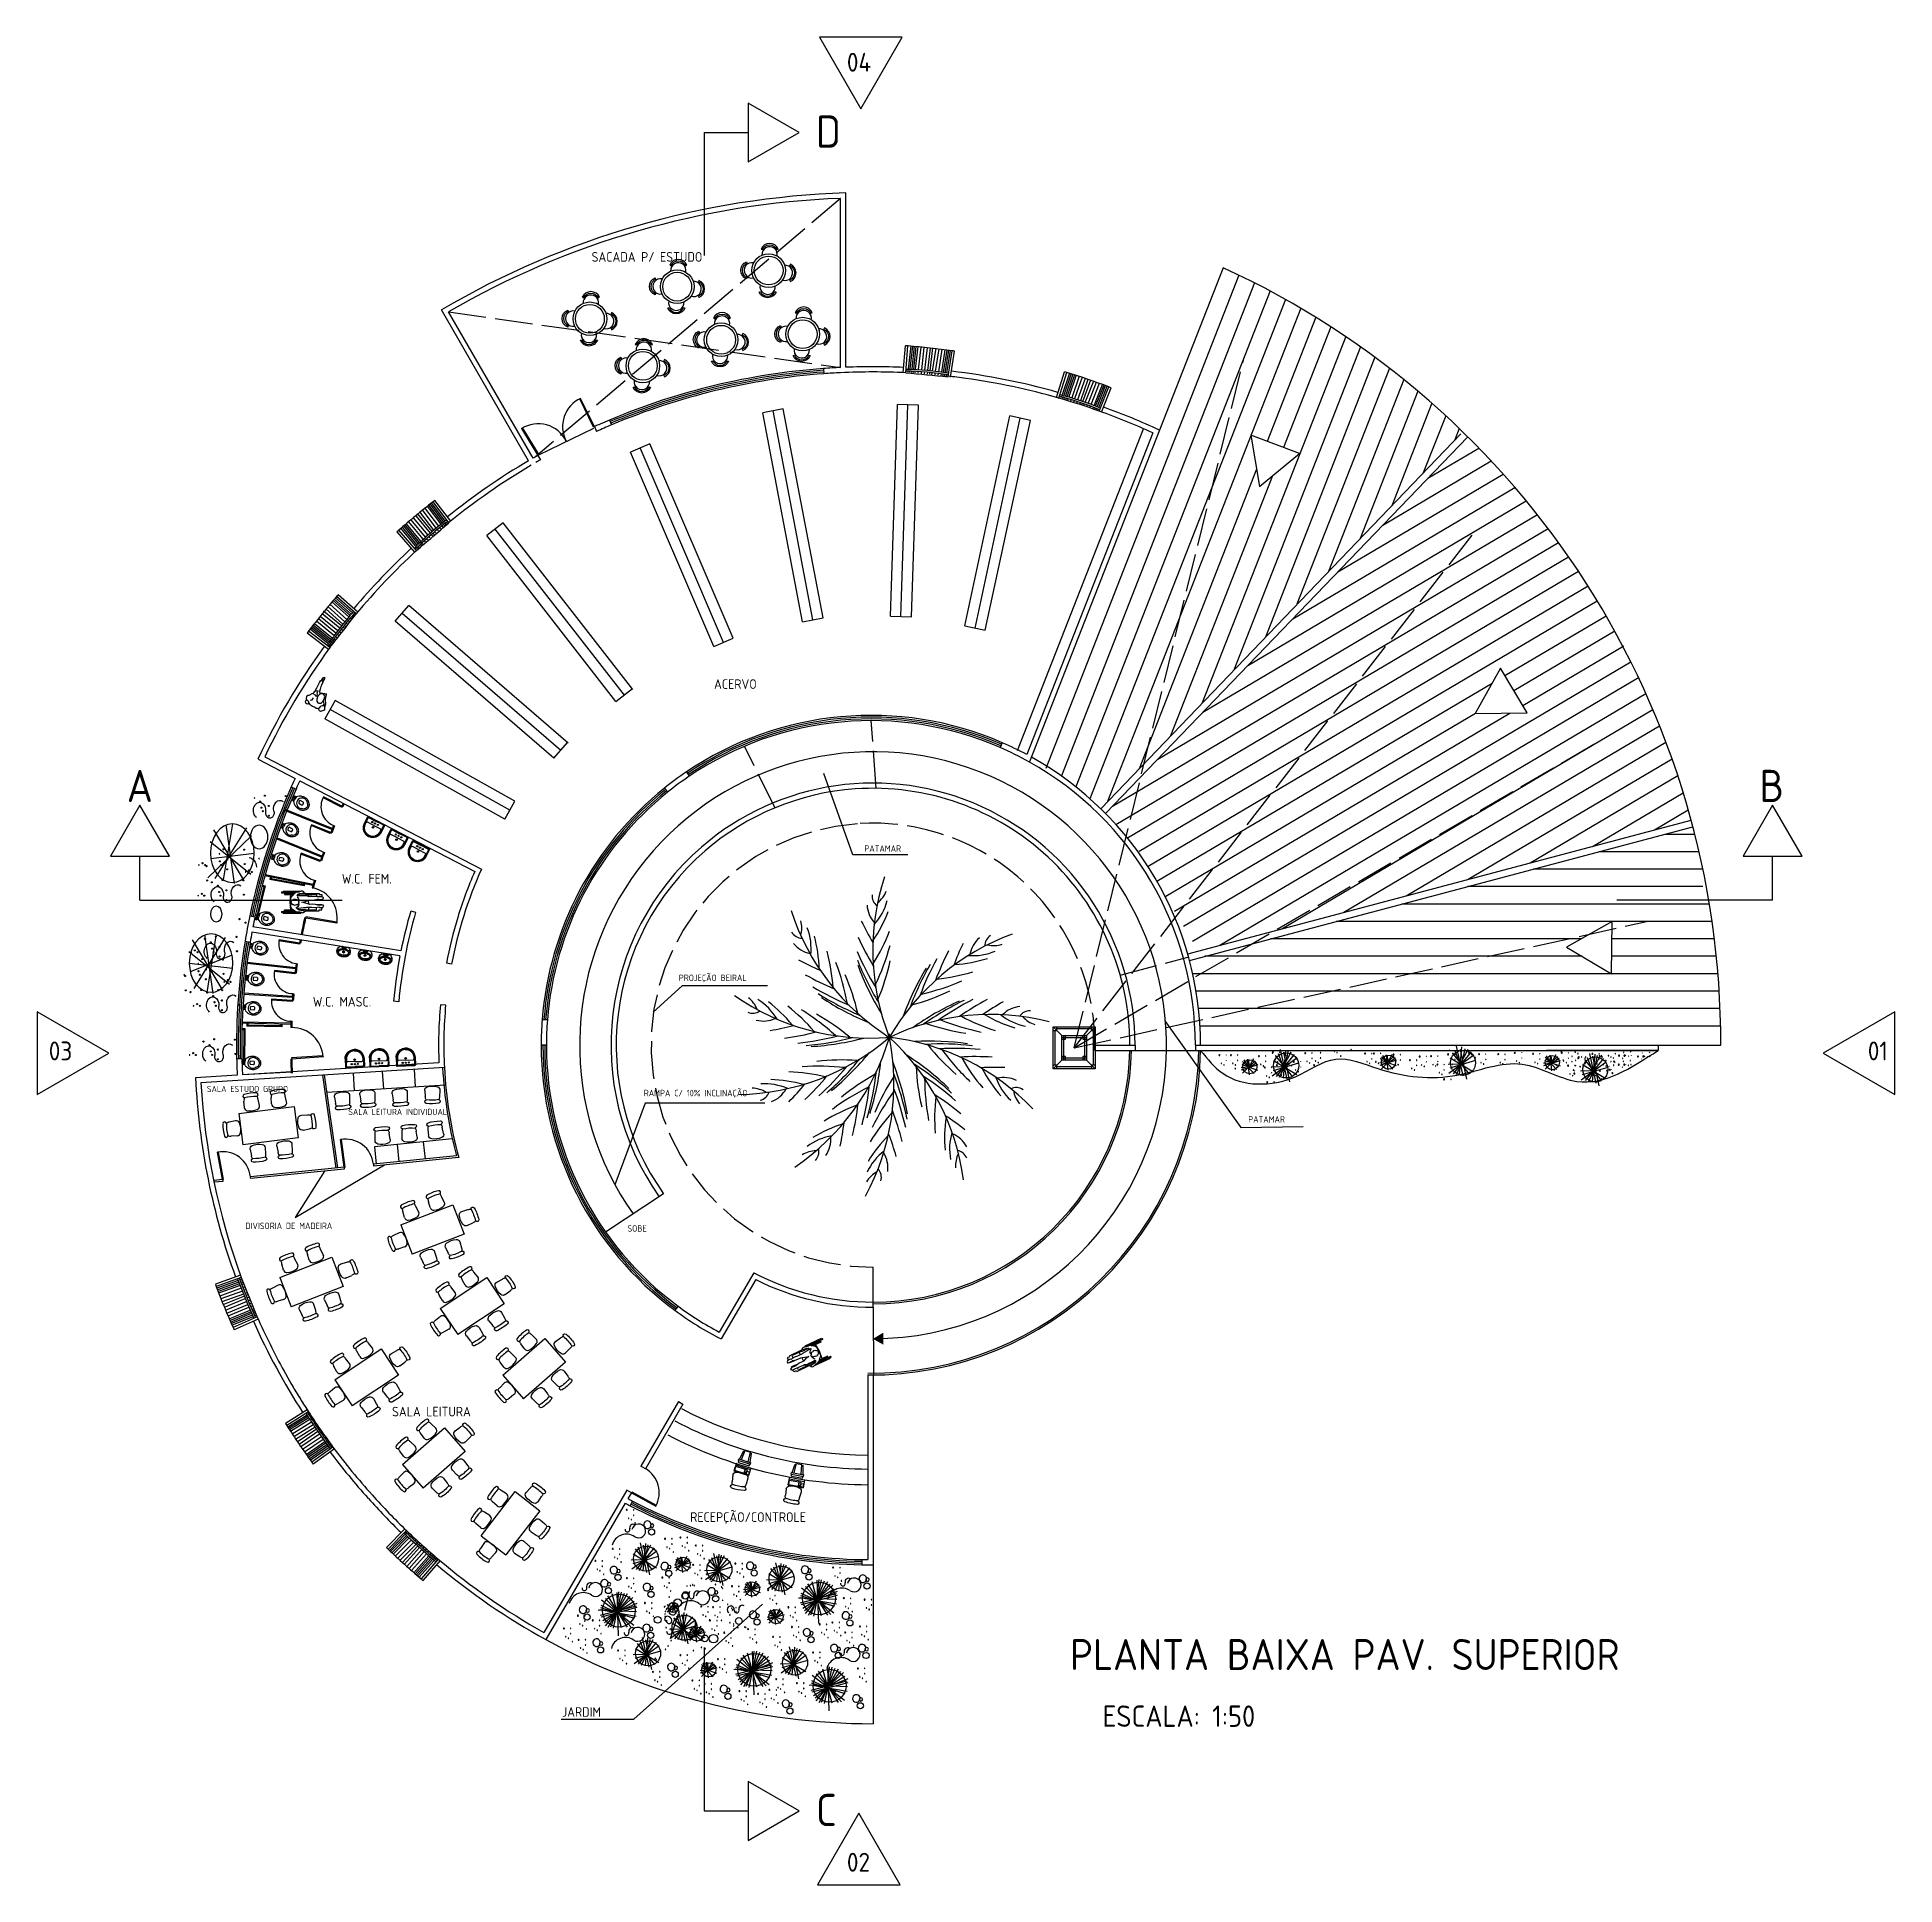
# Model space of a CAD drawing. Extents: x 115 to 1469, y 94 to 338.
# Drawn here: x 320.1 to 373.5, y 285 to 338 of the extents above; entities that cross this region are included whole.
import ezdxf

# ---------------------------------------------------------------- set-up
doc = ezdxf.new("R2010")
doc.units = 0
doc.linetypes.add('ACAD_ISO02W100', pattern=[15, 12, -3])
doc.layers.get('0').update_dxf_attribs({"linetype": 'CONTINUOUS'})
for name, color, linetype in [('1', 7, 'CONTINUOUS'), ('ESQUAD', 3, 'CONTINUOUS'), ('L_DECA', 7, 'CONTINUOUS'), ('PAREDE', 6, 'CONTINUOUS'), ('PROJ', 1, 'CONTINUOUS'), ('TRACO01', 7, 'CONTINUOUS'), ('TRACO02', 4, 'CONTINUOUS'), ('TREES', 3, 'CONTINUOUS')]:
    doc.layers.add(name, color=color, linetype=linetype)
doc.styles.get("Standard").update_dxf_attribs({"font": 'ISOCP'})

msp = doc.modelspace()

# ---------------------------------------------------------------- texts
at = {"attachment_point": 1}
for s, insert, char_height, width in [('04', (343.389, 337.59), 0.5406, 0.4498), ('D', (342.502, 335.794), 0.924, 0.7692), ('SACADA P/ ESTUDO', (336.06, 331.872), 0.27728, 4.98886), ('ACERVO', (339.575, 319.612), 0.2773, 4.0416), ('A', (322.717, 317.012), 0.924, 0.7692), ('B', (369.585, 317.012), 0.924, 0.7692), ('PATAMAR', (343.89, 314.845), 0.1862, 6.59741), ('W.C. FEM.', (328.89, 314.025), 0.2773, 2.394), ('PROJEÇÃO BEIRAL', (338.565, 311.136), 0.18623, 6.59741), ('W.C. MASC.', (328.057, 310.495), 0.2773, 2.394), ('03', (320.477, 309.214), 0.5406, 0.4498), ('01', (372.696, 309.214), 0.5406, 0.4498), ('SALA ESTUDO GRUPO', (325.016, 307.941), 0.17523, 2.59318), (' RAMPA C/ 10% INCLINAÇÃO', (337.449, 307.828), 0.18623, 6.59741), ('SALA LEITURA INDIVIDUAL', (329.075, 307.282), 0.17523, 2.59318), ('PATAMAR', (354.909, 307.072), 0.1862, 6.59741), ('DIVISORIA DE MADEIRA', (326.121, 304.016), 0.18623, 6.5974), ('SOBE', (337.088, 303.942), 0.1862, 6.59741), ('SALA LEITURA', (330.331, 298.73), 0.27728, 4.0416), ('RECEPÇÃO/CONTROLE', (338.89, 295.704), 0.27728, 4.0416), (' JARDIM', (335.05, 290.109), 0.2773, 4.0416), ('C', (342.502, 287.62), 0.924, 0.7692), ('02', (343.389, 285.929), 0.5406, 0.4498)]:
    msp.add_mtext(s, dxfattribs=dict(at, insert=insert, char_height=char_height, width=width))
at = {"color": 6, "insert": (349.796, 292.065), "char_height": 0.89019, "width": 25.1392, "attachment_point": 1}
msp.add_mtext('PLANTA BAIXA PAV. SUPERIOR', dxfattribs=at)
at = {"color": 3, "insert": (350.728, 290.158), "char_height": 0.6139, "width": 17.33682, "attachment_point": 1}
msp.add_mtext('ESCALA: 1:50', dxfattribs=at)

# ---------------------------------------------------------------- blocks, each defined once
blk = doc.blocks.new('BBPSTG01')
for p, q in [((-0.127, 0.217), (-0.305, 0.202)), ((-0.127, -0.217), (-0.305, -0.205))]:
    blk.add_line(p, q)
for centre, radius, start, end in [((0.711, 0), 1.219, 171.5445, 188.4555), ((-0.445, 0.172), 0.0508, 8.4555, 171.5445), ((0.812, 0), 1.219, 171.5445, 188.4555), ((-0.305, -0.001), 0.203, 90, 116.2122), ((-0.118, 0.116), 0.102, 16.1087, 95), ((-0.521, 0), 0.521, 343.8913, 16.1087), ((-0.445, -0.172), 0.0508, 188.4555, 351.5445), ((-0.305, -0.001), 0.203, 243.618, 270), ((-0.118, -0.116), 0.102, 265, 343.8913)]:
    blk.add_arc(centre, radius, start, end)
blk = doc.blocks.new('TREE3')
at = {"layer": 'TREES'}
for centre, radius, start, end in [((6.304, 2.495), 6.78, 161.8706, 201.5936), ((0.196, 3.84), 0.835, 182.879, 221.5346), ((-0.143, 4.054), 0.351, 173.7791, 233.0395), ((-1.642, 4.347), 1.639, 317.4391, 345.0127), ((-0.839, 4.494), 0.808, 308.4321, 338.3515), ((3.633, 5.724), 6.78, 197.8706, 237.5936), ((-3.321, 3.142), 0.808, 344.4321, 14.3515), ((6.376, 6.862), 8.001, 206.1883, 211.1386), ((-4.007, 5.153), 4.263, 326.0526, 338.8318), ((-2.499, 3.196), 0.351, 209.7791, 269.0395), ((-2.099, 3.221), 0.835, 218.879, 257.5346), ((-3.884, 2.551), 1.639, 353.4391, 21.0127), ((-6.271, 1.814), 4.263, 2.0526, 14.8318), ((6.381, 6.2), 8.001, 204.5673, 211.2107), ((-4.862, 4.906), 5.211, 327.5529, 339.111), ((5.865, -3.401), 6.78, 110.1725, 149.8955), ((9.337, -0.75), 8.001, 154.4902, 159.4404), ((3.134, 2.226), 0.835, 131.1808, 169.8364), ((3.093, 2.625), 0.351, 122.081, 181.3414), ((3.006, 3.444), 0.808, 256.734, 286.6534), ((1.125, 9.299), 8.001, 242.1883, 247.1386), ((-6.817, 1.111), 5.211, 3.5529, 15.111), ((-8.105, -0.327), 7.022, 10.6755, 20.6307), ((6.444, 5.585), 8.001, 202.9483, 211.3077), ((6.518, 5.174), 8.001, 201.6825, 211.4019), ((-6.749, 4.499), 7.022, 334.6755, 344.6307), ((-6.261, 3.599), 6.444, 337.0347, 347.4268), ((8.377, -1.595), 8.001, 151.2501, 159.6096), ((8.821, -1.165), 8.001, 152.8691, 159.5126), ((1.561, 6.338), 4.263, 274.3545, 287.1337), ((2.393, 3.983), 1.639, 265.741, 293.3146), ((1.518, 8.767), 8.001, 240.5673, 247.2107), ((-7.181, -0.768), 6.444, 13.0347, 23.4268), ((6.59, 4.871), 8.001, 200.5186, 211.4981), ((7.907, -2.153), 8.001, 148.8205, 159.8), ((8.101, -1.908), 8.001, 149.9844, 159.7037), ((-0.652, 8.085), 7.022, 282.9774, 292.9325), ((0.837, 6.856), 5.211, 275.8548, 287.4128), ((-0.554, 6.757), 6.78, 234.9681, 274.6912), ((-4.544, 0.504), 0.808, 21.5297, 51.4491), ((-4.636, -0.308), 1.639, 30.5366, 58.1102), ((1.931, 8.306), 8.001, 238.9483, 247.3077), ((2.232, 8.018), 8.001, 237.6825, 247.4019), ((2.469, 7.814), 8.001, 236.5186, 247.4981), ((-1.056, 7.144), 6.444, 285.3366, 295.7287), ((6, -6.06), 8.001, 116.7498, 125.1093), ((6.609, -5.956), 8.001, 118.3688, 125.0123), ((-3.921, 1.042), 0.351, 246.8767, 306.1371), ((-3.617, 1.303), 0.835, 255.9765, 294.6321), ((-6.096, -2.335), 4.263, 39.1502, 51.9294), ((-6.108, -3.226), 5.211, 40.6505, 52.2085), ((-6.267, -5.149), 7.022, 47.7731, 57.7282), ((-5.264, -4.944), 6.444, 50.1322, 60.5244), ((2.908, -6.125), 6.78, 75.6722, 115.3952), ((5.297, -6.253), 8.001, 114.3202, 125.2997), ((5.595, -6.161), 8.001, 115.4841, 125.2035), ((4.573, 5.177), 5.211, 241.3545, 252.9126), ((7.27, -5.907), 8.001, 119.9899, 124.9402), ((4.876, 4.339), 4.263, 239.8542, 252.6334), ((4.228, 1.927), 1.639, 231.2407, 258.8143), ((3.844, 0.059), 0.835, 96.6805, 135.3361), ((4.036, 0.412), 0.351, 87.5807, 146.8411), ((4.428, 1.135), 0.808, 222.2337, 252.1531), ((-4.42, 5.141), 6.78, 270.9681, 310.6912), ((-4.712, 8.096), 8.001, 279.2858, 284.2361), ((-4.077, 7.908), 8.001, 277.6648, 284.3082), ((-6.509, 1.896), 6.78, 304.0339, 343.7569), ((-3.47, 7.79), 8.001, 276.0458, 284.4052), ((-6.647, -1.335), 6.78, 331.6319, 11.355), ((-0.785, -6.734), 6.78, 43.6319, 83.355), ((-4.593, -4.987), 6.78, 7.6319, 47.355), ((3.176, 6.486), 6.444, 250.8363, 261.2284), ((4.042, 7.032), 7.022, 248.4771, 258.4323), ((-3.056, 7.741), 8.001, 274.7801, 284.4994), ((-2.744, 7.722), 8.001, 273.6161, 284.5957), ((-6.759, 4.634), 8.001, 309.6161, 320.5957), ((-3.818, -7.251), 8.001, 46.2799, 57.2595), ((1.173, -8.111), 8.001, 82.2799, 93.2595), ((1.474, -8.191), 8.001, 83.4439, 93.1632), ((6.133, 3.813), 6.444, 218.796, 229.1882), ((1.871, -8.32), 8.001, 84.7096, 93.069), ((7.157, 3.817), 7.022, 216.4368, 226.392), ((-3.045, -6.2), 5.211, 76.6505, 88.2085), ((-2.044, -7.85), 7.022, 83.7731, 93.7282), ((-1.353, -7.094), 6.444, 86.1322, 96.5244), ((-7.386, 4.262), 8.001, 312.0458, 320.4052), ((-7.022, 4.467), 8.001, 310.7801, 320.4994), ((2.737, -6.683), 6.444, 119.198, 129.5901), ((-8.322, -0.088), 8.001, 343.8458, 353.5652), ((-8.193, 0.196), 8.001, 342.6819, 353.6614), ((-7.351, -3.622), 8.001, 10.2799, 21.2595), ((-7.334, -3.933), 8.001, 11.4439, 21.1632), ((-3.622, -7.493), 8.001, 47.4439, 57.1632), ((7.203, -0.52), 6.444, 182.796, 193.1882), ((2.443, -8.555), 8.001, 86.3286, 92.972), ((6.623, 1.962), 5.211, 209.3143, 220.8723), ((3.029, -8.864), 8.001, 87.9496, 92.8999), ((6.436, 1.091), 4.263, 207.814, 220.5932), ((-3.972, -2.263), 0.808, 57.5297, 87.4491), ((-3.784, -1.462), 0.351, 282.8767, 342.1371), ((-3.57, -2.974), 1.639, 66.5366, 94.1102), ((-3.559, -5.472), 4.263, 75.1502, 87.9294), ((-3.692, -1.071), 0.835, 291.9765, 330.6321), ((-8.571, 3.78), 8.001, 315.2858, 320.2361), ((-7.947, 4.001), 8.001, 313.6648, 320.3082), ((2.57, -7.693), 7.022, 116.8388, 126.794), ((-8.515, -0.458), 8.001, 345.1116, 353.471), ((5.842, -5.627), 7.022, 144.4368, 154.392), ((5.522, -4.655), 6.444, 146.796, 157.1882), ((-7.334, -4.351), 8.001, 12.7096, 21.069), ((-3.376, -7.831), 8.001, 48.7096, 57.069), ((8.034, -1.119), 7.022, 180.4368, 190.392), ((4.606, -0.61), 1.639, 199.2004, 226.774), ((3.29, -1.989), 0.835, 64.6403, 103.2959), ((3.639, -1.792), 0.351, 55.5404, 114.8009), ((4.356, -1.387), 0.808, 190.1934, 220.1128), ((0.83, -6.857), 5.211, 109.7162, 121.2743), ((-8.843, -0.982), 8.001, 346.7306, 353.374), ((-7.382, -4.967), 8.001, 14.3286, 20.972), ((6.511, -2.305), 5.211, 173.3143, 184.8723), ((-3.052, -8.357), 8.001, 50.3286, 56.972), ((0.003, -6.528), 4.263, 108.2159, 120.9952), ((-9.245, -1.509), 8.001, 348.3516, 353.3019), ((3.913, -5.692), 5.211, 137.3143, 148.8723), ((5.848, -2.9), 4.263, 171.814, 184.5932), ((-2.76, -8.951), 8.001, 51.9496, 56.8999), ((-1.369, -4.44), 1.639, 99.6024, 127.176), ((-2.374, -3.29), 0.351, 315.9424, 15.2029), ((-2.51, -2.912), 0.835, 325.0423, 3.6979), ((3.027, -5.784), 4.263, 135.814, 148.5932), ((-7.494, -5.62), 8.001, 15.9496, 20.8999), ((3.368, -3.201), 1.639, 163.2004, 190.774), ((1.493, -3.543), 0.835, 28.6403, 67.2959), ((-2.094, -4.064), 0.808, 90.5954, 120.5148), ((0.844, -4.569), 1.639, 127.2004, 154.774), ((-0.875, -3.744), 0.835, 352.6403, 31.2959), ((2.709, -3.683), 0.808, 154.1934, 184.1128), ((1.891, -3.589), 0.351, 19.5404, 78.8009), ((0.027, -4.572), 0.808, 118.1934, 148.1128), ((-0.58, -4.015), 0.351, 343.5404, 42.8009)]:
    blk.add_arc(centre, radius, start, end, dxfattribs=at)
blk = doc.blocks.new('BEL01')
at = {"layer": 'L_DECA'}
for p, q in [((25.7, 0), (-25.7, 0)), ((-27.5, -25), (-27.5, -1.8)), ((27.5, -25), (27.5, -1.8))]:
    blk.add_line(p, q, dxfattribs=at)
at = {"layer": 'L_DECA', "color": 1}
for p, q in [((-25.9, -25), (-25.9, -3.2)), ((-25.1, -25), (-25.1, -4.8)), ((-24.2, -1.4), (0, -1.4)), ((-23.5, -25), (-23.5, -18.6)), ((-22.5, -2.2), (0, -2.2)), ((0, -16), (-20.9, -16)), ((24.2, -1.4), (0, -1.4)), ((22.5, -2.2), (0, -2.2)), ((0, -16), (20.9, -16)), ((23.5, -25), (23.5, -18.6)), ((25.1, -25), (25.1, -4.8)), ((25.9, -25), (25.9, -3.2))]:
    blk.add_line(p, q, dxfattribs=at)
at = {"layer": 'L_DECA', "color": 7}
for points in [[(-27.5, -25), (-27.4, -26.4), (-27.2, -27.7), (-26.9, -29.1), (-26.7, -30.4), (-26.3, -31.7), (-25.9, -33), (-25.4, -34.2), (-24.8, -35.4), (-24.2, -36.6), (-23.6, -37.7), (-22.8, -38.9), (-22, -40), (-21.2, -41), (-20.4, -42), (-19.5, -42.9), (-19.5, -42.9), (-17.6, -44.7), (-15.4, -46.3), (-13.1, -47.7), (-10.7, -48.8), (-8.2, -49.8), (-5.5, -50.4), (-2.8, -50.9), (0, -51)], [(27.5, -25), (27.4, -26.4), (27.2, -27.7), (26.9, -29.1), (26.7, -30.4), (26.3, -31.7), (25.9, -33), (25.4, -34.2), (24.8, -35.4), (24.2, -36.6), (23.6, -37.7), (22.8, -38.9), (22, -40), (21.2, -41), (20.4, -42), (19.5, -42.9), (19.5, -42.9), (17.6, -44.7), (15.4, -46.3), (13.1, -47.7), (10.7, -48.8), (8.2, -49.8), (5.5, -50.4), (2.8, -50.9), (0, -51)]]:
    blk.add_lwpolyline(points, dxfattribs=at)
at = {"layer": 'L_DECA', "color": 1}
for points in [[(-25.9, -25), (-25.8, -26.3), (-25.6, -27.6), (-25.4, -28.8), (-25.1, -30.1), (-24.8, -31.3), (-24.3, -32.5), (-23.9, -33.7), (-23.4, -34.9), (-22.8, -35.9), (-22.2, -37), (-21.5, -38.1), (-20.8, -39.1), (-20, -40.1), (-19.2, -41.1), (-18.4, -41.9), (-18.4, -41.9), (-16.5, -43.7), (-14.6, -45.1), (-12.4, -46.5), (-10.2, -47.5), (-7.7, -48.4), (-5.3, -49.1), (-2.7, -49.4), (0, -49.6)], [(-25.1, -25), (-24.9, -26.3), (-24.8, -27.5), (-24.6, -28.7), (-24.3, -30), (-24, -31.1), (-23.6, -32.3), (-23.1, -33.4), (-22.6, -34.6), (-22.1, -35.7), (-21.5, -36.7), (-20.8, -37.7), (-20.2, -38.7), (-19.4, -39.6), (-18.7, -40.6), (-17.8, -41.4), (-17.8, -41.4), (-16, -43), (-14, -44.5), (-12, -45.7), (-9.8, -46.8), (-7.5, -47.6), (-5, -48.3), (-2.6, -48.6), (0, -48.8)], [(0, -47.3), (0, -47.3), (-2.4, -47.1), (-4.8, -46.7), (-7, -46.2), (-9.1, -45.5), (-11.2, -44.4), (-13.2, -43.2), (-15, -41.9), (-16.6, -40.3), (-16.6, -40.3), (-17.4, -39.5), (-18.2, -38.7), (-18.9, -37.8), (-19.5, -36.9), (-20.1, -35.9), (-20.7, -34.9), (-21.2, -33.9), (-21.7, -32.9), (-22, -31.8), (-22.4, -30.8), (-22.8, -29.7), (-23, -28.5), (-23.2, -27.4), (-23.3, -26.3), (-23.4, -25.4), (-23.5, -25)], [(25.9, -25), (25.8, -26.3), (25.6, -27.6), (25.4, -28.8), (25.1, -30.1), (24.8, -31.3), (24.3, -32.5), (23.9, -33.7), (23.4, -34.9), (22.8, -35.9), (22.2, -37), (21.5, -38.1), (20.8, -39.1), (20, -40.1), (19.2, -41.1), (18.4, -41.9), (18.4, -41.9), (16.5, -43.7), (14.6, -45.1), (12.4, -46.5), (10.2, -47.5), (7.7, -48.4), (5.3, -49.1), (2.7, -49.4), (0, -49.6)], [(25.1, -25), (24.9, -26.3), (24.8, -27.5), (24.6, -28.7), (24.3, -30), (24, -31.1), (23.6, -32.3), (23.1, -33.4), (22.6, -34.6), (22.1, -35.7), (21.5, -36.7), (20.8, -37.7), (20.2, -38.7), (19.4, -39.6), (18.7, -40.6), (17.8, -41.4), (17.8, -41.4), (16, -43), (14, -44.5), (12, -45.7), (9.8, -46.8), (7.5, -47.6), (5, -48.3), (2.6, -48.6), (0, -48.8)], [(0, -47.3), (0, -47.3), (2.4, -47.1), (4.8, -46.7), (7, -46.2), (9.1, -45.5), (11.2, -44.4), (13.2, -43.2), (15, -41.9), (16.6, -40.3), (16.6, -40.3), (17.4, -39.5), (18.2, -38.7), (18.9, -37.8), (19.5, -36.9), (20.1, -35.9), (20.7, -34.9), (21.2, -33.9), (21.7, -32.9), (22, -31.8), (22.4, -30.8), (22.8, -29.7), (23, -28.5), (23.2, -27.4), (23.3, -26.3), (23.4, -25.4), (23.5, -25)]]:
    blk.add_lwpolyline(points, dxfattribs=at)
for centre, radius in [((-8.7, -9.2), 1.75), ((0, -21.5), 2.25), ((0, -9.2), 1.75), ((0, -21.5), 1.32), ((9, -9.2), 1.75)]:
    blk.add_circle(centre, radius, dxfattribs=at)
at = {"layer": 'L_DECA'}
for centre, start, end in [((-25.7, -1.8), 90, 180), ((25.7, -1.8), 0, 90)]:
    blk.add_arc(centre, 1.8, start, end, dxfattribs=at)
at = {"layer": 'L_DECA', "color": 1}
for centre, radius, start, end in [((-24.2, -3.2), 1.73, 90, 180), ((-22.5, -4.8), 2.59, 90, 180), ((-20.9, -18.6), 2.59, 90, 180), ((20.9, -18.6), 2.59, 0, 90), ((22.5, -4.8), 2.59, 0, 90), ((24.2, -3.2), 1.73, 0, 90)]:
    blk.add_arc(centre, radius, start, end, dxfattribs=at)
blk = doc.blocks.new('MIC-P')
for points in [[(0.001, 0.294), (0.003, 0.294, -0.008051), (0.036, 0.294, -0.08407), (0.079, 0.285, -0.022672), (0.107, 0.273, -0.027927), (0.133, 0.258, -0.144523), (0.184, 0.193, -0.34805), (0.121, 0.003, -0.162816), (0.113, 0), (0.001, 0), (-0.11, 0, -0.162816), (-0.119, 0.003, -0.34805), (-0.182, 0.193, -0.144523), (-0.131, 0.258, -0.027927), (-0.105, 0.273, -0.022672), (-0.077, 0.285, -0.08407), (-0.033, 0.294, -0.008051), (-0.001, 0.294)], [(0.001, 0.247), (0.009, 0.247, -0.102017), (0.091, 0.232, -0.100634), (0.138, 0.2, -0.31043), (0.146, 0.159, -0.029837), (0.144, 0.153, -0.193887), (0.081, 0.101, -0.096635), (0.001, 0.086, -0.096635), (-0.079, 0.101, -0.193887), (-0.141, 0.153, -0.029837), (-0.143, 0.159, -0.31043), (-0.136, 0.2, -0.100634), (-0.089, 0.232, -0.102017), (-0.007, 0.247)]]:
    blk.add_lwpolyline(points, format="xyb", close=True)
for points in [[(-0.015, 0.064, -0.100603), (-0.099, 0.082, -0.114611), (-0.16, 0.123, -0.309836), (-0.174, 0.21, -0.309836)], [(0.147, 0.162), (0.148, 0.165, 0.189039), (0.146, 0.197, 0.189014), (0.081, 0.26, 0.116802), (0.001, 0.275, 0.116802), (-0.078, 0.26, 0.189014), (-0.144, 0.197, 0.189039), (-0.146, 0.165), (-0.144, 0.162)], [(-0.079, 0.002), (-0.056, 0.034, -0.1805), (-0.044, 0.041), (-0.031, 0.043, 0.35029), (-0.025, 0.049, -0.252034), (-0.018, 0.063)], [(-0.052, 0, -0.473116), (-0.055, 0.005), (-0.05, 0.025, -0.362542), (-0.042, 0.032), (-0.027, 0.033, 0.564769), (-0.022, 0.039)], [(0.017, 0.064, 0.100603), (0.101, 0.082, 0.114611), (0.162, 0.123, 0.309836), (0.176, 0.21, 0.309836)], [(0.082, 0.002), (0.058, 0.034, 0.1805), (0.047, 0.041), (0.033, 0.043, -0.35029), (0.027, 0.049, 0.252034), (0.021, 0.063)], [(0.054, 0, 0.473116), (0.057, 0.005), (0.053, 0.025, 0.362542), (0.044, 0.032), (0.03, 0.033, -0.564769), (0.024, 0.039)]]:
    blk.add_lwpolyline(points, format="xyb")
for centre, radius in [((-0.022, 0.153), 0.0035), ((0.001, 0.152), 0.024), ((0.001, 0.046), 0.024), ((-0.015, 0.169), 0.0035), ((-0.016, 0.136), 0.0035), ((0.001, 0.046), 0.0075), ((0.001, 0.129), 0.0035), ((0.002, 0.176), 0.0035), ((0.001, 0.152), 0.0035), ((0.017, 0.135), 0.0035), ((0.018, 0.168), 0.0035), ((0.025, 0.152), 0.0035)]:
    blk.add_circle(centre, radius)
blk = doc.blocks.new('BACIA')
for p, q in [((-0.118, -0.489), (-0.136, -0.454)), ((-0.069, -0.15), (-0.074, -0.15)), ((-0.062, -0.15), (-0.069, -0.15)), ((-0.062, -0.092), (-0.062, -0.15)), ((0, -0.08), (-0.052, -0.08)), ((-0.044, -0.304), (-0.044, -0.4)), ((0.052, -0.08), (0, -0.08)), ((0.032, -0.115), (0, -0.115)), ((0.036, -0.142), (0.036, -0.131)), ((0.044, -0.4), (0.044, -0.304)), ((0.062, -0.15), (0.062, -0.092)), ((0.069, -0.15), (0.062, -0.15)), ((0.074, -0.15), (0.069, -0.15)), ((0.118, -0.489), (0.136, -0.454))]:
    blk.add_line(p, q)
for points in [[(-0.062, -0.15), (0, -0.15)], [(0.062, -0.15), (0, -0.15)]]:
    blk.add_lwpolyline(points)
blk.add_lwpolyline([(-0.044, -0.15, 0.380199), (-0.036, -0.142), (-0.036, -0.131, 0.087349), (-0.037, -0.127, -0.172037), (-0.037, -0.118, -0.102747), (-0.036, -0.116, -0.167994), (-0.032, -0.115), (0, -0.115)], format="xyb")
for centre, radius, start, end in [((0.055, -0.38), 0.243, 163.2378, 187.0453), ((0.06, -0.382), 0.248, 186.483, 211.073), ((0.145, -0.398), 0.335, 145.8476, 164.7475), ((-0.008, -0.384), 0.146, 149.7019, 190.4456), ((0.076, -0.369), 0.268, 211.6809, 231.8397), ((0.003, -0.383), 0.157, 190.028, 206.9274), ((0.001, -0.386), 0.154, 90.2488, 150.3441), ((0.132, -0.391), 0.32, 131.9479, 145.5381), ((0.076, -0.369), 0.228, 211.6809, 231.8397), ((-0.075, -0.16), 0.0102, 88.3086, 135.2439), ((-0.051, -0.092), 0.0118, 93.6802, 181.2989), ((0, -0.356), 0.0683, 49.3118, 130.6882), ((-0.02, -0.4), 0.0241, 179.1095, 246.4896), ((0, -0.343), 0.0846, 249.2223, 290.7777), ((-0.001, -0.386), 0.154, 29.6559, 89.7512), ((0.02, -0.4), 0.0241, 293.5104, 0.8905), ((0.032, -0.122), 0.00666, 53.8977, 92.0428), ((0.032, -0.121), 0.00592, 22.5984, 46.064), ((0.048, -0.132), 0.0119, 155.9796, 175.9479), ((0.044, -0.142), 0.00832, 182.0149, 265.282), ((0.025, -0.123), 0.0131, 340.3418, 19.3875), ((0.051, -0.092), 0.0118, 358.7011, 86.3198), ((-0.076, -0.369), 0.228, 308.1603, 328.3191), ((0.075, -0.16), 0.0102, 44.7561, 91.6914), ((-0.132, -0.391), 0.32, 34.4619, 48.0521), ((-0.076, -0.369), 0.268, 308.1603, 328.3191), ((-0.145, -0.398), 0.335, 15.2525, 34.1524), ((0.008, -0.384), 0.146, 349.5544, 30.2981), ((-0.003, -0.383), 0.157, 333.0726, 349.972), ((-0.06, -0.382), 0.248, 328.927, 353.517), ((-0.055, -0.38), 0.243, 352.9547, 16.7622), ((0, -0.461), 0.149, 233.0019, 270.1282), ((0, -0.461), 0.109, 233.0019, 270.1282), ((0, -0.461), 0.109, 269.8718, 306.9981), ((0, -0.461), 0.149, 269.8718, 306.9981)]:
    blk.add_arc(centre, radius, start, end)
blk = doc.blocks.new('BIPMAN11')
for p, q in [((-0.234, 0.295), (0.263, 0.295)), ((-0.234, 0.27), (0.157, 0.27)), ((-0.203, 0.314), (0.31, 0.314)), ((-0.158, 0.254), (-0.158, 0.223)), ((-0.158, 0.254), (-0.021, 0.254)), ((-0.158, 0.223), (-0.021, 0.223)), ((-0.021, 0.254), (-0.021, 0.223)), ((-0.021, 0.251), (0.122, 0.251)), ((-0.021, 0.226), (0.098, 0.226)), ((0.012, 0.226), (-0.008, -0.001)), ((0.041, 0.27), (0.041, 0.251)), ((0.066, 0.27), (0.066, 0.251)), ((0.089, 0.226), (0.087, 0.214)), ((0.215, 0.213), (0.444, 0.213)), ((0.342, 0.257), (0.444, 0.257)), ((0.444, 0.257), (0.444, 0.213)), ((0.444, 0.251), (0.837, 0.251)), ((0.444, 0.226), (0.757, 0.226)), ((0.523, 0.056), (0.523, 0.055)), ((0.523, 0.055), (0.526, -0.052)), ((0.53, 0.226), (0.527, 0.166)), ((0.759, 0.226), (0.759, 0.162)), ((0.759, 0.084), (0.759, 0.066)), ((0.759, 0.066), (0.909, 0.066)), ((0.835, 0.226), (0.907, 0.226)), ((0.837, 0.251), (0.837, 0.226)), ((0.907, 0.226), (0.907, 0.157)), ((0.907, 0.089), (0.907, 0.066)), ((-0.234, -0.267), (0.178, -0.267)), ((-0.234, -0.292), (0.341, -0.292)), ((-0.203, -0.311), (0.31, -0.311)), ((-0.158, -0.219), (-0.021, -0.219)), ((-0.158, -0.25), (-0.158, -0.219)), ((-0.158, -0.25), (-0.021, -0.25)), ((-0.021, -0.25), (-0.021, -0.219)), ((-0.021, -0.222), (0.1, -0.222)), ((-0.021, -0.247), (0.135, -0.247)), ((-0.008, -0.001), (0.012, -0.222)), ((0.041, -0.247), (0.041, -0.267)), ((0.066, -0.247), (0.066, -0.267)), ((0.088, -0.214), (0.089, -0.222)), ((0.143, -0.254), (0.143, -0.253)), ((0.143, -0.254), (0.143, -0.254)), ((0.238, -0.21), (0.444, -0.21)), ((0.391, -0.254), (0.444, -0.254)), ((0.444, -0.254), (0.444, -0.21)), ((0.444, -0.222), (0.757, -0.222)), ((0.444, -0.247), (0.837, -0.247)), ((0.528, -0.141), (0.53, -0.222)), ((0.759, -0.062), (0.909, -0.062)), ((0.759, -0.076), (0.759, -0.062)), ((0.759, -0.222), (0.759, -0.146)), ((0.835, -0.222), (0.907, -0.222)), ((0.837, -0.247), (0.837, -0.222)), ((0.907, -0.081), (0.907, -0.062)), ((0.907, -0.222), (0.907, -0.152))]:
    blk.add_line(p, q)
blk.add_lwpolyline([(0.012, 0.125), (0.009, -0.12), (0.035, -0.168), (0.074, -0.205), (0.128, -0.241), (0.153, -0.261), (0.201, -0.272), (0.277, -0.278), (0.325, -0.289), (0.365, -0.301), (0.401, -0.286), (0.41, -0.272), (0.381, -0.244), (0.356, -0.236), (0.308, -0.238), (0.26, -0.224), (0.221, -0.199), (0.198, -0.176), (0.255, -0.171), (0.305, -0.162), (0.387, -0.154), (0.463, -0.148), (0.483, -0.137), (0.553, -0.143), (0.621, -0.145), (0.714, -0.148), (0.785, -0.145), (0.821, -0.134), (0.849, -0.148), (0.895, -0.154), (0.94, -0.148), (0.962, -0.117), (0.965, -0.095), (0.951, -0.081), (0.895, -0.081), (0.827, -0.083), (0.796, -0.086), (0.734, -0.069), (0.655, -0.058), (0.556, -0.061), (0.506, -0.047), (0.446, -0.03), (0.334, 0.001), (0.438, 0.021), (0.528, 0.058), (0.57, 0.066), (0.663, 0.06), (0.779, 0.089), (0.827, 0.089), (0.883, 0.083), (0.917, 0.091), (0.957, 0.108), (0.957, 0.128), (0.934, 0.156), (0.824, 0.159), (0.773, 0.153), (0.768, 0.162), (0.7, 0.159), (0.624, 0.162), (0.59, 0.168), (0.545, 0.159), (0.483, 0.184), (0.404, 0.184), (0.328, 0.182), (0.266, 0.182), (0.218, 0.179), (0.204, 0.193), (0.226, 0.232), (0.28, 0.249), (0.348, 0.258), (0.404, 0.263), (0.404, 0.286), (0.381, 0.3), (0.356, 0.317), (0.317, 0.32), (0.255, 0.292), (0.184, 0.286), (0.119, 0.249), (0.049, 0.17), (0.035, 0.153)], close=True)
for points in [[(0.097, 0.072), (0.066, 0.063), (0.035, 0.035), (0.021, -0.007), (0.049, -0.047), (0.077, -0.064), (0.102, -0.069), (0.119, -0.083), (0.153, -0.078), (0.17, -0.072), (0.193, -0.067), (0.224, -0.061), (0.238, -0.044), (0.249, -0.016), (0.255, -0.007), (0.274, 0.004), (0.252, 0.015), (0.252, 0.038), (0.238, 0.055), (0.204, 0.066), (0.176, 0.069), (0.164, 0.069), (0.153, 0.083), (0.108, 0.086), (0.105, 0.077)], [(0.204, 0.153), (0.224, 0.131), (0.238, 0.1), (0.255, 0.069), (0.255, 0.038)], [(0.252, -0.041), (0.243, -0.089), (0.209, -0.143), (0.164, -0.174)]]:
    blk.add_lwpolyline(points)
for centre in [(-0.234, 0.283), (-0.234, -0.28)]:
    blk.add_arc(centre, 0.0125, 90, 270)
blk = doc.blocks.new('BIPMAN10')
for points in [[(-0.225, 0.162), (-0.236, 0.192), (-0.259, 0.211), (-0.244, 0.256), (-0.21, 0.282), (-0.165, 0.286), (-0.142, 0.282), (-0.116, 0.301), (-0.063, 0.316), (-0.018, 0.301), (0.004, 0.271), (0.084, 0.211), (0.11, 0.18), (0.17, 0.165), (0.287, 0.162), (0.46, 0.154), (0.516, 0.154), (0.55, 0.131), (0.633, 0.116), (0.659, 0.09), (0.618, 0.071), (0.576, 0.079), (0.505, 0.075), (0.407, 0.075), (0.366, 0.071), (0.29, 0.056), (0.223, 0.049), (0.185, 0.022), (0.193, -0.019), (0.211, -0.064), (0.234, -0.109), (0.23, -0.14), (0.249, -0.143), (0.249, -0.158), (0.223, -0.17), (0.155, -0.181), (0.076, -0.204), (-0.033, -0.271), (-0.131, -0.283), (-0.202, -0.317), (-0.281, -0.23), (-0.278, -0.189), (-0.24, -0.147), (-0.236, -0.113), (-0.255, -0.076), (-0.244, -0.012), (-0.255, 0.041), (-0.236, 0.143)], [(0.053, 0.026), (-0.011, 0.022), (-0.056, -0.004), (-0.093, -0.053), (-0.09, -0.083), (-0.056, -0.136), (0.004, -0.162), (0.08, -0.173), (0.147, -0.155), (0.2, -0.106), (0.208, -0.053), (0.185, -0.012), (0.144, 0.011), (0.084, 0.03)]]:
    blk.add_lwpolyline(points, close=True)
for points in [[(-0.142, 0.282), (-0.157, 0.259), (-0.157, 0.229), (-0.169, 0.211), (-0.195, 0.192), (-0.217, 0.158)], [(-0.116, 0.184), (-0.078, 0.135), (-0.011, 0.124)], [(0.084, 0.173), (0.08, 0.12), (0.065, 0.094), (0.068, 0.067), (0.129, 0.067), (0.159, 0.094), (0.193, 0.094), (0.226, 0.094), (0.193, 0.143)], [(0.527, 0.143), (0.535, 0.116), (0.527, 0.098), (0.512, 0.086)], [(0.573, 0.124), (0.576, 0.101), (0.569, 0.09)], [(-0.233, -0.132), (-0.184, -0.162), (-0.142, -0.173), (-0.105, -0.2), (-0.071, -0.219)], [(0.02, -0.166), (-0.011, -0.196), (-0.041, -0.219), (-0.082, -0.237), (-0.108, -0.256)]]:
    blk.add_lwpolyline(points)

# ---------------------------------------------------------------- hatches: boundary and pattern name
msp.add_hatch(color=2).paths.add_polyline_path([(344.136, 300.68), (344.439, 300.511), (344.434, 300.858)])

# ---------------------------------------------------------------- linework, layer by layer
at = {"color": 3}
for p, q in [((335.719, 327.66), (335.746, 327.673)), ((336.112, 326.85), (335.719, 327.66)), ((336.14, 326.861), (335.746, 327.673)), ((334.051, 326.807), (334.077, 326.822)), ((334.051, 326.807), (334.517, 326.036)), ((334.077, 326.822), (334.542, 326.051)), ((328.363, 316.239), (328.35, 316.212)), ((325.202, 315.287), (326.06, 313.867)), ((326.153, 315.35), (325.249, 313.888)), ((325.748, 315.457), (325.48, 313.85)), ((325.563, 315.433), (325.802, 313.746)), ((328.022, 315.437), (328.011, 315.41)), ((328.572, 315.214), (328.56, 315.186)), ((326.294, 315.12), (325.047, 313.909)), ((325.109, 314.953), (326.278, 314.013)), ((325.132, 314.471), (326.374, 314.619)), ((327.725, 314.621), (327.715, 314.593)), ((328.281, 314.413), (328.271, 314.385)), ((327.86, 312.788), (327.855, 312.758)), ((328.748, 312.642), (328.743, 312.612)), ((324.591, 312.134), (325.448, 310.714)), ((325.542, 312.197), (324.638, 310.735)), ((324.951, 312.28), (325.191, 310.593)), ((325.275, 312.243), (325.015, 310.624)), ((327.089, 312.133), (327.085, 312.104)), ((327.676, 312.041), (327.671, 312.012)), ((324.497, 311.8), (325.667, 310.86)), ((324.51, 311.466), (325.753, 311.318)), ((325.74, 311.691), (324.539, 311.217)), ((326.957, 311.254), (326.953, 311.224)), ((327.547, 311.185), (327.543, 311.155)), ((326.872, 310.427), (326.871, 310.397)), ((327.465, 310.393), (327.463, 310.363)), ((344.507, 309.334), (344.707, 309.334)), ((344.607, 309.434), (344.607, 309.234)), ((328.348, 308.799), (328.35, 308.769)), ((355.686, 308.812), (356.178, 308.204)), ((356.231, 308.839), (355.713, 308.213)), ((355.927, 308.481), (355.775, 308.857)), ((355.829, 308.982), (356.017, 308.132)), ((355.981, 308.964), (355.909, 308.168)), ((355.918, 308.91), (356.097, 308.061)), ((355.936, 308.517), (356.142, 308.919)), ((355.963, 308.481), (356.061, 308.928)), ((359.09, 308.791), (358.732, 308.433)), ((358.732, 308.773), (359.063, 308.424)), ((358.768, 308.817), (358.911, 308.603)), ((358.866, 308.835), (358.92, 308.388)), ((358.893, 308.826), (358.92, 308.656)), ((359.045, 308.844), (358.902, 308.594)), ((361.389, 308.818), (360.673, 308.299)), ((360.763, 308.889), (361.255, 308.281)), ((361.308, 308.916), (360.79, 308.29)), ((361.004, 308.558), (360.852, 308.934)), ((360.883, 309.082), (361.071, 308.232)), ((361.035, 309.064), (360.964, 308.268)), ((360.995, 308.987), (361.174, 308.138)), ((361.013, 308.594), (361.219, 308.996)), ((361.04, 308.558), (361.138, 309.005)), ((363.789, 308.78), (363.431, 308.422)), ((363.467, 308.807), (363.61, 308.592)), ((363.565, 308.824), (363.619, 308.377)), ((363.592, 308.816), (363.619, 308.646)), ((363.744, 308.833), (363.601, 308.583)), ((364.704, 308.867), (364.892, 308.017)), ((364.856, 308.849), (364.784, 308.053)), ((364.793, 308.795), (364.972, 307.946)), ((364.811, 308.402), (365.017, 308.804)), ((364.838, 308.366), (364.936, 308.813)), ((327.45, 308.742), (327.452, 308.712)), ((355.187, 308.543), (354.704, 308.391)), ((354.704, 308.48), (354.928, 308.463)), ((354.731, 308.552), (355.178, 308.391)), ((355.107, 308.659), (354.749, 308.302)), ((354.749, 308.641), (355.08, 308.293)), ((354.785, 308.686), (354.928, 308.471)), ((354.883, 308.704), (354.937, 308.257)), ((354.91, 308.695), (354.937, 308.525)), ((355.062, 308.713), (354.919, 308.463)), ((355.151, 308.606), (354.946, 308.463)), ((355.927, 308.49), (355.57, 308.481)), ((356.312, 308.741), (355.596, 308.222)), ((356.356, 308.589), (355.623, 308.374)), ((355.632, 308.669), (356.303, 308.267)), ((355.945, 308.481), (355.802, 308.177)), ((359.17, 308.674), (358.687, 308.522)), ((358.687, 308.612), (358.911, 308.594)), ((358.714, 308.683), (359.161, 308.522)), ((359.134, 308.737), (358.929, 308.594)), ((361.004, 308.567), (360.647, 308.558)), ((361.434, 308.666), (360.7, 308.451)), ((360.709, 308.746), (361.38, 308.344)), ((361.022, 308.558), (360.879, 308.254)), ((363.869, 308.664), (363.387, 308.512)), ((363.387, 308.601), (363.61, 308.583)), ((363.413, 308.672), (363.86, 308.512)), ((363.431, 308.762), (363.762, 308.413)), ((363.834, 308.726), (363.628, 308.583)), ((364.802, 308.375), (364.444, 308.366)), ((365.187, 308.625), (364.471, 308.107)), ((365.231, 308.473), (364.498, 308.259)), ((364.507, 308.554), (365.178, 308.151)), ((364.561, 308.697), (365.053, 308.089)), ((365.106, 308.724), (364.587, 308.098)), ((364.802, 308.366), (364.65, 308.742)), ((364.82, 308.366), (364.677, 308.062)), ((328.855, 306.399), (328.885, 306.402)), ((328.953, 305.605), (328.855, 306.399)), ((328.983, 305.608), (328.885, 306.402)), ((325.323, 306.037), (325.353, 306.042)), ((325.467, 305.25), (325.323, 306.037)), ((325.496, 305.256), (325.353, 306.043)), ((328.953, 305.605), (328.983, 305.608)), ((325.467, 305.25), (325.496, 305.256)), ((337.201, 296.263), (337.215, 296.29)), ((337.201, 296.263), (337.902, 295.879)), ((337.215, 296.29), (337.917, 295.905)), ((337.902, 295.879), (337.917, 295.905)), ((337.935, 294.586), (337.219, 294.067)), ((337.979, 294.434), (337.246, 294.219)), ((337.255, 294.514), (337.926, 294.112)), ((337.309, 294.657), (337.801, 294.049)), ((337.854, 294.684), (337.336, 294.058)), ((337.55, 294.326), (337.398, 294.702)), ((337.452, 294.827), (337.64, 293.978)), ((337.604, 294.809), (337.532, 294.013)), ((337.541, 294.756), (337.72, 293.906)), ((337.559, 294.362), (337.765, 294.764)), ((337.586, 294.326), (337.684, 294.773)), ((338.839, 294.379), (338.482, 294.021)), ((338.517, 294.405), (338.661, 294.191)), ((338.616, 294.423), (338.669, 293.976)), ((338.643, 294.414), (338.669, 294.244)), ((338.795, 294.432), (338.652, 294.182)), ((339.963, 294.378), (339.445, 293.752)), ((339.659, 294.02), (339.507, 294.395)), ((339.561, 294.521), (339.749, 293.671)), ((339.713, 294.503), (339.641, 293.707)), ((339.65, 294.449), (339.829, 293.6)), ((339.668, 294.056), (339.874, 294.458)), ((339.695, 294.02), (339.793, 294.467)), ((337.55, 294.335), (337.192, 294.326)), ((337.568, 294.326), (337.425, 294.022)), ((338.92, 294.262), (338.437, 294.11)), ((338.437, 294.2), (338.661, 294.182)), ((338.464, 294.271), (338.911, 294.11)), ((338.482, 294.361), (338.813, 294.012)), ((338.884, 294.325), (338.678, 294.182)), ((339.659, 294.029), (339.302, 294.02)), ((340.044, 294.279), (339.329, 293.761)), ((340.089, 294.127), (339.355, 293.913)), ((339.364, 294.208), (340.035, 293.805)), ((339.418, 294.351), (339.91, 293.743)), ((339.677, 294.02), (339.534, 293.716)), ((341.825, 294.014), (341.11, 293.495)), ((341.87, 293.862), (341.137, 293.647)), ((341.146, 293.942), (341.816, 293.54)), ((341.199, 294.085), (341.691, 293.477)), ((341.745, 294.112), (341.226, 293.486)), ((341.441, 293.754), (341.289, 294.13)), ((341.343, 294.255), (341.53, 293.406)), ((341.495, 294.237), (341.423, 293.441)), ((341.432, 294.183), (341.611, 293.334)), ((341.45, 293.79), (341.656, 294.192)), ((341.477, 293.754), (341.575, 294.201)), ((336.539, 292.401), (337.094, 293.367)), ((336.995, 293.376), (336.602, 292.401)), ((336.638, 293.367), (336.906, 292.392)), ((336.906, 293.412), (336.683, 292.375)), ((336.835, 293.421), (336.772, 292.839)), ((336.781, 293.403), (336.826, 292.16)), ((338.871, 293.425), (338.728, 292.888)), ((340.905, 293.555), (340.422, 293.403)), ((340.422, 293.492), (340.646, 293.474)), ((340.449, 293.564), (340.896, 293.403)), ((340.825, 293.671), (340.467, 293.314)), ((340.467, 293.653), (340.798, 293.305)), ((340.503, 293.698), (340.646, 293.483)), ((340.601, 293.716), (340.655, 293.269)), ((340.628, 293.707), (340.655, 293.537)), ((340.78, 293.725), (340.637, 293.474)), ((340.87, 293.618), (340.664, 293.474)), ((341.441, 293.763), (341.083, 293.754)), ((341.459, 293.754), (341.316, 293.45)), ((343.079, 293.358), (342.051, 293.09)), ((342.06, 293.313), (343.026, 293.009)), ((342.069, 293.385), (342.766, 293.063)), ((343.106, 293.313), (342.078, 293.045)), ((342.087, 293.537), (343.017, 292.812)), ((343.026, 293.492), (342.123, 292.938)), ((342.99, 293.608), (342.176, 292.875)), ((342.901, 293.635), (342.194, 292.795)), ((342.203, 293.573), (342.927, 292.768)), ((342.257, 293.653), (342.829, 292.75)), ((342.284, 292.75), (342.838, 293.716)), ((342.74, 293.725), (342.346, 292.75)), ((342.382, 293.716), (342.65, 292.741)), ((342.65, 293.76), (342.427, 292.723)), ((342.579, 293.769), (342.516, 293.188)), ((342.525, 293.751), (342.57, 292.508)), ((343.106, 293.43), (342.597, 293.215)), ((337.353, 292.848), (336.253, 292.893)), ((337.344, 292.714), (336.298, 292.902)), ((337.335, 293.009), (336.307, 292.741)), ((336.316, 292.965), (337.282, 292.661)), ((336.325, 293.036), (337.022, 292.714)), ((337.362, 292.965), (336.334, 292.696)), ((336.343, 293.188), (337.273, 292.464)), ((337.282, 293.143), (336.378, 292.589)), ((337.246, 293.26), (336.432, 292.527)), ((337.156, 293.287), (336.45, 292.446)), ((336.459, 293.224), (337.183, 292.419)), ((336.513, 293.305), (337.085, 292.401)), ((337.362, 293.081), (336.852, 292.866)), ((338.236, 292.835), (338.451, 293.103)), ((338.549, 293.049), (338.236, 292.835)), ((338.254, 293.032), (338.558, 292.924)), ((338.326, 292.084), (338.558, 292.79)), ((338.361, 293.13), (338.477, 292.799)), ((338.451, 293.103), (338.37, 292.817)), ((338.558, 292.844), (338.746, 291.994)), ((338.71, 292.826), (338.638, 292.03)), ((338.692, 292.343), (338.79, 292.79)), ((341.506, 292.879), (341.148, 292.521)), ((341.148, 292.861), (341.479, 292.512)), ((341.184, 292.906), (341.327, 292.691)), ((341.282, 292.924), (341.336, 292.477)), ((341.309, 292.915), (341.336, 292.745)), ((341.461, 292.933), (341.318, 292.682)), ((341.55, 292.825), (341.345, 292.682)), ((343.097, 293.197), (341.997, 293.242)), ((343.088, 293.063), (342.042, 293.251)), ((338.656, 292.352), (338.299, 292.343)), ((339.041, 292.602), (338.326, 292.084)), ((339.086, 292.45), (338.352, 292.236)), ((338.361, 292.531), (339.032, 292.128)), ((338.415, 292.674), (338.907, 292.066)), ((338.96, 292.701), (338.442, 292.075)), ((338.656, 292.343), (338.504, 292.718)), ((338.674, 292.343), (338.531, 292.039)), ((338.647, 292.772), (338.826, 291.923)), ((339.032, 292.128), (339.041, 292.602)), ((341.586, 292.763), (341.103, 292.611)), ((341.103, 292.7), (341.327, 292.682)), ((341.13, 292.772), (341.577, 292.611)), ((337.996, 291.869), (337.281, 291.35)), ((338.041, 291.717), (337.308, 291.502)), ((337.317, 291.797), (337.987, 291.395)), ((337.37, 291.94), (337.862, 291.332)), ((337.916, 291.967), (337.397, 291.341)), ((337.612, 291.609), (337.46, 291.985)), ((337.513, 292.11), (337.701, 291.26)), ((337.665, 292.092), (337.594, 291.296)), ((337.603, 292.038), (337.781, 291.189)), ((337.621, 291.645), (337.826, 292.047)), ((337.647, 291.609), (337.746, 292.056)), ((340.794, 291.712), (340.57, 290.675)), ((340.722, 291.721), (340.66, 291.14)), ((341.83, 291.344), (341.678, 291.719)), ((341.732, 291.844), (341.919, 290.995)), ((341.884, 291.827), (341.812, 291.031)), ((341.821, 291.773), (342, 290.923)), ((341.839, 291.379), (342.045, 291.782)), ((341.866, 291.344), (341.964, 291.791)), ((339.657, 291.235), (339.174, 291.083)), ((339.201, 291.244), (339.648, 291.083)), ((339.577, 291.351), (339.219, 290.993)), ((339.219, 291.333), (339.55, 290.984)), ((339.255, 291.378), (339.398, 291.163)), ((339.353, 291.396), (339.407, 290.949)), ((339.38, 291.387), (339.407, 291.217)), ((339.532, 291.405), (339.389, 291.154)), ((339.622, 291.297), (339.416, 291.154)), ((341.241, 291.149), (340.141, 291.194)), ((341.232, 291.015), (340.186, 291.202)), ((341.223, 291.31), (340.195, 291.042)), ((340.204, 291.265), (341.169, 290.961)), ((340.213, 291.337), (340.91, 291.015)), ((341.25, 291.265), (340.221, 290.997)), ((340.23, 291.489), (341.16, 290.764)), ((341.169, 291.444), (340.266, 290.89)), ((341.134, 291.56), (340.32, 290.827)), ((341.044, 291.587), (340.338, 290.746)), ((340.347, 291.524), (341.071, 290.72)), ((340.4, 291.605), (340.973, 290.702)), ((340.427, 290.702), (340.982, 291.668)), ((340.883, 291.676), (340.49, 290.702)), ((340.525, 291.668), (340.794, 290.693)), ((340.669, 291.703), (340.713, 290.46)), ((341.25, 291.381), (340.74, 291.167)), ((341.83, 291.353), (341.472, 291.344)), ((342.215, 291.603), (341.499, 291.084)), ((342.259, 291.451), (341.526, 291.236)), ((341.535, 291.531), (342.206, 291.129)), ((341.589, 291.675), (342.08, 291.067)), ((342.134, 291.701), (341.615, 291.075)), ((341.848, 291.344), (341.705, 291.04)), ((342.589, 290.244), (343.144, 291.21)), ((343.045, 291.219), (342.652, 290.244)), ((342.688, 291.21), (342.956, 290.235)), ((342.956, 291.255), (342.732, 290.217)), ((342.884, 291.264), (342.822, 290.682)), ((342.831, 291.246), (342.875, 290.003)), ((339.174, 291.172), (339.398, 291.154)), ((343.403, 290.691), (342.303, 290.736)), ((343.394, 290.557), (342.348, 290.745)), ((343.385, 290.852), (342.357, 290.584)), ((342.366, 290.808), (343.332, 290.503)), ((342.375, 290.879), (343.072, 290.557)), ((343.412, 290.808), (342.384, 290.539)), ((342.393, 291.031), (343.323, 290.307)), ((343.332, 290.986), (342.428, 290.432)), ((343.296, 291.103), (342.482, 290.369)), ((343.206, 291.129), (342.5, 290.289)), ((342.509, 291.067), (343.233, 290.262)), ((342.563, 291.147), (343.135, 290.244)), ((343.412, 290.924), (342.902, 290.709))]:
    msp.add_line(p, q, dxfattribs=at)
at = {"color": 5}
for p, q in [((344.642, 321.42), (344.842, 327.493)), ((345.441, 327.474), (344.842, 327.493)), ((344.942, 321.41), (345.142, 327.484)), ((345.242, 321.4), (345.441, 327.474)), ((341.563, 327.368), (340.974, 327.256)), ((342.117, 321.263), (340.974, 327.256)), ((342.412, 321.32), (341.268, 327.312)), ((342.707, 321.376), (341.563, 327.368)), ((346.776, 321.145), (348.069, 327.168)), ((347.07, 321.082), (348.362, 327.105)), ((347.363, 321.019), (348.655, 327.042)), ((348.655, 327.042), (348.069, 327.168)), ((337.728, 326.367), (337.177, 326.13)), ((339.57, 320.551), (337.177, 326.13)), ((339.845, 320.67), (337.452, 326.249)), ((340.121, 320.788), (337.728, 326.367)), ((333.524, 324.102), (333.051, 323.733)), ((336.757, 318.974), (333.051, 323.733)), ((337, 319.151), (333.288, 323.918)), ((337.247, 319.322), (333.524, 324.102)), ((330.081, 322.364), (330.073, 322.371)), ((330.424, 321.275), (330.816, 321.729)), ((335.385, 317.779), (330.816, 321.729)), ((334.972, 317.342), (330.424, 321.275)), ((335.176, 317.563), (330.62, 321.502)), ((342.117, 321.263), (342.707, 321.376)), ((344.642, 321.42), (345.242, 321.4)), ((346.776, 321.145), (347.363, 321.019)), ((339.57, 320.551), (340.121, 320.788)), ((328.698, 319.003), (328.405, 318.479)), ((333.86, 316.117), (328.698, 319.003)), ((336.757, 318.974), (337.23, 319.343)), ((333.567, 315.593), (328.405, 318.479)), ((333.713, 315.855), (328.552, 318.741)), ((334.972, 317.342), (335.365, 317.796)), ((333.567, 315.593), (333.86, 316.117))]:
    msp.add_line(p, q, dxfattribs=at)
at = {"color": 1}
for p, q in [((334.542, 326.051), (336.127, 326.818)), ((351.661, 308.958), (353.392, 308.958)), ((338.127, 304.842), (336.462, 303.746)), ((344.14, 301.585), (344.156, 299.644))]:
    msp.add_line(p, q, dxfattribs=at)
for p, q in [((343.56, 314.568), (342.723, 316.905)), ((345.139, 314.568), (343.56, 314.568)), ((326.65, 313.659), (326.428, 312.738)), ((326.686, 313.681), (326.45, 312.702)), ((326.602, 313.67), (326.65, 313.659)), ((326.609, 313.7), (326.686, 313.681)), ((326.837, 313.941), (326.823, 313.863)), ((327.813, 313.681), (326.823, 313.863)), ((326.867, 313.936), (326.858, 313.887)), ((327.789, 313.715), (326.858, 313.887)), ((327.798, 313.765), (327.789, 313.715)), ((327.827, 313.759), (327.813, 313.681)), ((326.373, 312.721), (326.45, 312.702)), ((326.38, 312.75), (326.428, 312.738)), ((338.656, 310.808), (337.831, 310.06)), ((341.113, 310.815), (338.656, 310.808)), ((326.023, 309.556), (326.073, 309.555)), ((326.024, 309.586), (326.104, 309.585)), ((326.073, 309.555), (326.068, 308.609)), ((326.104, 309.585), (326.098, 308.579)), ((326.161, 309.737), (326.159, 309.657)), ((327.166, 309.633), (326.159, 309.657)), ((326.191, 309.736), (326.19, 309.687)), ((327.136, 309.664), (326.19, 309.687)), ((327.137, 309.714), (327.136, 309.664)), ((327.167, 309.713), (327.166, 309.633)), ((352.514, 309.812), (354.693, 306.743)), ((326.018, 308.609), (326.068, 308.609)), ((326.018, 308.579), (326.098, 308.579)), ((325.935, 307.145), (327.523, 307.345)), ((327.523, 307.345), (327.635, 306.452)), ((337.595, 307.444), (336.732, 305.099)), ((341.037, 307.444), (337.595, 307.444)), ((325.935, 307.145), (326.048, 306.252)), ((354.693, 306.743), (356.489, 306.774)), ((327.635, 306.452), (326.048, 306.252)), ((327.553, 304.159), (330.118, 305.673)), ((328.391, 305.489), (327.553, 304.159)), ((330.584, 303.949), (332.076, 304.527)), ((332.076, 304.527), (332.401, 303.688)), ((330.584, 303.949), (330.909, 303.11)), ((332.401, 303.688), (330.909, 303.11)), ((327.11, 302.442), (328.602, 303.02)), ((328.602, 303.02), (328.928, 302.18)), ((327.11, 302.442), (327.436, 301.602)), ((331.717, 301.55), (333.048, 302.438)), ((333.048, 302.438), (333.547, 301.689)), ((328.928, 302.18), (327.436, 301.602)), ((331.717, 301.55), (332.216, 300.801)), ((333.547, 301.689), (332.216, 300.801)), ((328.69, 299.504), (330.021, 300.391)), ((330.021, 300.391), (330.52, 299.642)), ((333.514, 299.635), (334.718, 300.689)), ((334.718, 300.689), (335.311, 300.012)), ((335.311, 300.012), (334.107, 298.958)), ((328.69, 299.504), (329.189, 298.755)), ((330.52, 299.642), (329.189, 298.755)), ((333.514, 299.635), (334.107, 298.958)), ((330.636, 297.074), (331.84, 298.127)), ((331.84, 298.127), (332.432, 297.45)), ((330.636, 297.074), (331.229, 296.396)), ((332.432, 297.45), (331.229, 296.396)), ((332.888, 295.026), (333.862, 296.295)), ((333.862, 296.295), (334.576, 295.747)), ((334.576, 295.747), (333.602, 294.478)), ((332.888, 295.026), (333.602, 294.478)), ((337.268, 289.764), (340.966, 293.067)), ((339.318, 292.263), (338.835, 292.111)), ((338.862, 292.271), (339.309, 292.111)), ((339.237, 292.379), (338.88, 292.021)), ((338.88, 292.361), (339.211, 292.012)), ((338.916, 292.406), (339.059, 292.191)), ((339.014, 292.423), (339.068, 291.976)), ((339.041, 292.415), (339.068, 292.245)), ((339.193, 292.432), (339.05, 292.182)), ((339.282, 292.325), (339.077, 292.182)), ((338.835, 292.2), (339.059, 292.182)), ((337.612, 291.618), (337.254, 291.609)), ((337.629, 291.609), (337.486, 291.305)), ((335.189, 289.763), (337.268, 289.764))]:
    msp.add_line(p, q)
at = {"color": 0}
for p, q in [((329.255, 307.809), (329.224, 308.308)), ((330.093, 307.857), (330.062, 308.356)), ((331.007, 307.914), (330.976, 308.413)), ((329.825, 306.196), (329.876, 305.698))]:
    msp.add_line(p, q, dxfattribs=at)
for points in [[(340.963, 331.942, -0.666667), (341.377, 331.942), (341.415, 331.958, 0.666667), (340.925, 331.958)], [(338.34, 331.481, -0.666667), (338.754, 331.481), (338.792, 331.497, 0.666667), (338.302, 331.497)], [(340.523, 331.554, 0.666667), (340.523, 331.14), (340.507, 331.102, -0.666667), (340.507, 331.593)], [(341.749, 331.482, -0.666667), (341.749, 331.068), (341.765, 331.029, 0.666667), (341.765, 331.52)], [(335.832, 330.557, -0.666667), (336.246, 330.557), (336.285, 330.573, 0.666667), (335.794, 330.573)], [(337.899, 331.093, 0.666667), (337.899, 330.679), (337.883, 330.641, -0.666667), (337.883, 331.131)], [(339.126, 331.02, -0.666667), (339.126, 330.606), (339.142, 330.568, 0.666667), (339.142, 331.059)], [(340.906, 330.741, 0.666667), (341.32, 330.741), (341.358, 330.725, -0.666667), (340.868, 330.725)], [(335.392, 330.169, 0.666667), (335.392, 329.755), (335.376, 329.716, -0.666667), (335.376, 330.207)], [(336.618, 330.096, -0.666667), (336.618, 329.682), (336.634, 329.644, 0.666667), (336.634, 330.134)], [(338.283, 330.28, 0.666667), (338.697, 330.28), (338.735, 330.264, -0.666667), (338.244, 330.264)], [(339.599, 329.956, -0.666667), (340.013, 329.956), (340.052, 329.972, 0.666667), (339.561, 329.972)], [(341.942, 330.116, -0.666667), (342.356, 330.116), (342.394, 330.132, 0.666667), (341.903, 330.132)], [(339.159, 329.568, 0.666667), (339.159, 329.154), (339.143, 329.116, -0.666667), (339.143, 329.606)], [(341.501, 329.728, 0.666667), (341.501, 329.314), (341.485, 329.276, -0.666667), (341.485, 329.767)], [(342.727, 329.656, -0.666667), (342.727, 329.242), (342.743, 329.204, 0.666667), (342.743, 329.694)], [(335.775, 329.355, 0.666667), (336.189, 329.355), (336.227, 329.339, -0.666667), (335.737, 329.339)], [(337.352, 329.207, -0.666667), (337.766, 329.207), (337.805, 329.223, 0.666667), (337.314, 329.223)], [(340.385, 329.496, -0.666667), (340.385, 329.082), (340.401, 329.043, 0.666667), (340.401, 329.534)], [(336.912, 328.819, 0.666667), (336.912, 328.405), (336.896, 328.367, -0.666667), (336.896, 328.857)], [(338.138, 328.746, -0.666667), (338.138, 328.332), (338.154, 328.294, 0.666667), (338.154, 328.785)], [(339.542, 328.755, 0.666667), (339.956, 328.755), (339.994, 328.739, -0.666667), (339.504, 328.739)], [(341.884, 328.915, 0.666667), (342.298, 328.915), (342.337, 328.899, -0.666667), (341.846, 328.899)], [(337.295, 328.006, 0.666667), (337.709, 328.006), (337.747, 327.99, -0.666667), (337.257, 327.99)]]:
    msp.add_lwpolyline(points, format="xyb", close=True)
for centre, radius in [((341.142, 331.342), 0.483), ((338.518, 330.88), 0.483), ((336.011, 329.956), 0.483), ((339.778, 329.355), 0.483), ((342.12, 329.516), 0.483), ((337.531, 328.606), 0.483), ((337.781, 295.136), 0.0881), ((336.817, 293.833), 0.0881), ((338.277, 293.947), 0.0881), ((340.727, 293.958), 0.0881), ((342.302, 293.843), 0.0881), ((336.544, 293.456), 0.0881), ((337.766, 293.344), 0.0881), ((343.965, 293.587), 0.0881), ((335.931, 292.699), 0.0881), ((337.755, 292.17), 0.0881), ((337.957, 292.615), 0.0963), ((340.286, 292.582), 0.0963), ((340.811, 292.553), 0.0881), ((343.474, 292.529), 0.0881), ((336.316, 291.752), 0.0881), ((342.357, 292.047), 0.0881), ((343.142, 291.595), 0.0881), ((343.939, 291.592), 0.0881), ((338.462, 291.053), 0.0881), ((339.972, 290.42), 0.0881), ((343.776, 290.149), 0.0881), ((341.753, 289.999), 0.0881)]:
    msp.add_circle(centre, radius)
at = {"color": 252}
for centre in [(341.142, 331.342), (338.518, 330.88), (336.011, 329.956), (339.778, 329.355), (342.12, 329.516), (337.531, 328.606)]:
    msp.add_circle(centre, 0.414, dxfattribs=at)
at = {"color": 3}
for centre, radius in [((355.999, 308.526), 0.359), ((358.938, 308.621), 0.204), ((361.076, 308.603), 0.359), ((363.637, 308.61), 0.204), ((354.955, 308.489), 0.204), ((364.874, 308.411), 0.359), ((337.622, 294.371), 0.359), ((338.687, 294.209), 0.204), ((339.731, 294.065), 0.359), ((341.512, 293.799), 0.359), ((336.843, 292.88), 0.472), ((338.746, 293.3), 0.0934), ((339.622, 293.219), 0.0881), ((340.673, 293.501), 0.204), ((342.588, 293.229), 0.472), ((338.406, 292.969), 0.144), ((338.531, 293.103), 0.114), ((341.354, 292.709), 0.204), ((338.728, 292.388), 0.359), ((339.085, 292.209), 0.204), ((337.683, 291.654), 0.359), ((339.309, 292.084), 0.0963), ((339.559, 292.075), 0.122), ((341.902, 291.388), 0.359), ((339.425, 291.181), 0.204), ((340.731, 291.181), 0.472), ((342.893, 290.723), 0.472)]:
    msp.add_circle(centre, radius, dxfattribs=at)
for centre, radius, start, end in [((341.17, 331.804), 0.221, 347.9254, 184.99), ((338.547, 331.343), 0.221, 347.9254, 184.99), ((340.661, 331.347), 0.221, 76.5493, 282.0746), ((341.611, 331.275), 0.221, 250.8047, 94.99), ((336.039, 330.419), 0.221, 347.9254, 184.99), ((338.037, 330.886), 0.221, 76.5493, 282.0746), ((338.988, 330.813), 0.221, 250.8047, 94.99), ((341.113, 330.879), 0.221, 167.9254, 4.99), ((335.53, 329.962), 0.221, 76.5493, 282.0746), ((336.48, 329.889), 0.221, 250.8047, 94.99), ((338.49, 330.418), 0.221, 167.9254, 4.99), ((342.149, 329.978), 0.221, 347.9254, 184.99), ((339.297, 329.361), 0.221, 76.5493, 282.0746), ((339.806, 329.818), 0.221, 347.9254, 184.99), ((341.639, 329.521), 0.221, 76.5493, 282.0746), ((342.589, 329.449), 0.221, 250.8047, 94.99), ((335.982, 329.493), 0.221, 167.9254, 4.99), ((337.559, 329.069), 0.221, 347.9254, 184.99), ((340.247, 329.289), 0.221, 250.8047, 94.99), ((342.091, 329.053), 0.221, 167.9254, 4.99), ((337.05, 328.612), 0.221, 76.5493, 282.0746), ((338, 328.539), 0.221, 250.8047, 94.99), ((339.749, 328.893), 0.221, 167.9254, 4.99), ((337.502, 328.144), 0.221, 167.9254, 4.99), ((337.665, 295.345), 0.109, 354.4015, 124.6445), ((337.664, 295.345), 0.108, 124.6445, 359.4814), ((336.7, 294.042), 0.108, 124.6445, 359.4814), ((336.7, 294.041), 0.109, 354.4015, 124.6445), ((338.16, 294.156), 0.108, 124.6445, 359.4814), ((338.16, 294.156), 0.109, 354.4015, 124.6445), ((340.611, 294.167), 0.108, 124.6445, 359.4814), ((340.611, 294.166), 0.109, 354.4015, 124.6445), ((342.185, 294.052), 0.108, 124.6445, 359.4814), ((342.185, 294.052), 0.109, 354.4015, 124.6445), ((343.848, 293.796), 0.108, 124.6445, 359.4814), ((343.848, 293.796), 0.109, 354.4015, 124.6445), ((336.428, 293.665), 0.108, 124.6445, 359.4814), ((336.428, 293.664), 0.109, 354.4015, 124.6445), ((337.649, 293.553), 0.108, 124.6445, 359.4814), ((337.649, 293.553), 0.109, 354.4015, 124.6445), ((339.505, 293.428), 0.109, 354.4015, 124.6445), ((335.814, 292.908), 0.108, 124.6445, 359.4814), ((335.814, 292.908), 0.109, 354.4015, 124.6445), ((340.694, 292.762), 0.108, 124.6445, 359.4814), ((340.694, 292.762), 0.109, 354.4015, 124.6445), ((343.357, 292.737), 0.108, 124.6445, 359.4814), ((343.357, 292.737), 0.109, 354.4015, 124.6445), ((337.638, 292.378), 0.108, 124.6445, 359.4814), ((337.638, 292.378), 0.109, 354.4015, 124.6445), ((338.233, 292.641), 0.0766, 82.0176, 255.4758), ((338.288, 292.587), 0.0769, 164.2838, 8.1729), ((338.224, 292.577), 0.141, 8.1729, 82.0176), ((342.24, 292.256), 0.108, 124.6445, 359.4814), ((342.24, 292.255), 0.109, 354.4015, 124.6445), ((336.2, 291.961), 0.108, 124.6445, 359.4814), ((336.2, 291.961), 0.109, 354.4015, 124.6445), ((343.025, 291.804), 0.108, 124.6445, 359.4814), ((343.025, 291.803), 0.109, 354.4015, 124.6445), ((343.822, 291.801), 0.108, 124.6445, 359.4814), ((343.822, 291.801), 0.109, 354.4015, 124.6445), ((338.345, 291.262), 0.108, 124.6445, 359.4814), ((338.346, 291.261), 0.109, 354.4015, 124.6445), ((339.855, 290.629), 0.108, 124.6445, 359.4814), ((339.855, 290.629), 0.109, 354.4015, 124.6445), ((341.636, 290.207), 0.108, 124.6445, 359.4814), ((341.636, 290.207), 0.109, 354.4015, 124.6445), ((343.659, 290.358), 0.108, 124.6445, 359.4814), ((343.659, 290.358), 0.109, 354.4015, 124.6445)]:
    msp.add_arc(centre, radius, start, end)
at = {"color": 1}
for centre, radius, start, end in [((336.123, 326.861), 0.896, 114.8842, 207.3525), ((334.527, 326.048), 0.896, 26.618, 122.0753), ((329.003, 305.613), 0.798, 5.6086, 100.698), ((325.471, 305.254), 0.798, 5.6086, 100.698), ((337.205, 296.265), 0.797, 331.0511, 59.9353)]:
    msp.add_arc(centre, radius, start, end, dxfattribs=at)
at = {"color": 3}
for centre, radius, start, end in [((344.288, 308.847), 19.773, 114.3391, 114.4261), ((344.288, 308.847), 19.773, 119.5306, 119.6176), ((344.078, 309.109), 14.815, 242.4026, 268.9983), ((344.078, 309.109), 14.865, 242.4026, 268.9983), ((337.06, 294.659), 0.418, 55.1714, 165.94), ((337.089, 295.206), 0.0689, 170.851, 16.7548), ((337.253, 295.255), 0.102, 58.111, 196.7548), ((337.412, 295.165), 0.199, 235.1714, 167.5988), ((339.355, 293.925), 0.00725, 90, 270), ((339.355, 293.925), 0.00725, 270, 90), ((335.823, 292.979), 0.418, 55.1714, 165.94), ((335.853, 293.526), 0.0689, 170.851, 16.7548), ((336.016, 293.575), 0.102, 58.111, 196.7548), ((336.175, 293.485), 0.199, 235.1714, 167.5988), ((338.762, 293.316), 0.102, 350.851, 239.5136), ((338.93, 293.289), 0.0689, 170.851, 16.7548), ((339.094, 293.338), 0.102, 58.111, 196.7548), ((339.253, 293.248), 0.199, 235.1714, 167.5988), ((339.505, 293.428), 0.108, 124.6445, 359.4814), ((343.244, 293.11), 0.418, 55.1714, 165.94), ((343.273, 293.657), 0.0689, 170.851, 16.7548), ((343.437, 293.706), 0.102, 58.111, 196.7548), ((343.596, 293.616), 0.199, 235.1714, 167.5988), ((338.387, 292.871), 0.112, 107.7263, 345.94), ((338.405, 292.812), 0.174, 337.6562, 107.7263), ((338.901, 292.742), 0.418, 55.1714, 165.94), ((340.055, 292.91), 0.102, 350.851, 239.5136), ((340.223, 292.883), 0.0689, 170.851, 16.7548), ((340.387, 292.933), 0.102, 58.111, 196.7548), ((337.063, 292.239), 0.0689, 170.851, 16.7548), ((337.227, 292.289), 0.102, 58.111, 196.7548), ((337.386, 292.199), 0.199, 235.1714, 167.5988), ((338.294, 292.28), 0.0802, 174.4015, 75.4758), ((337.034, 291.693), 0.418, 55.1714, 165.94), ((338.18, 291.768), 0.00725, 90, 270), ((338.18, 291.768), 0.00725, 270, 90), ((343.411, 291.711), 0.102, 58.111, 196.7548), ((343.569, 291.621), 0.199, 235.1714, 167.5988), ((343.217, 291.115), 0.418, 55.1714, 165.94), ((343.247, 291.662), 0.0689, 170.851, 16.7548)]:
    msp.add_arc(centre, radius, start, end, dxfattribs=at)
at = {"color": 2}
for centre, radius, start, end in [((328.877, 315.956), 0.586, 151.161, 247.485), ((328.558, 315.203), 0.586, 156.3881, 250.4704), ((328.268, 314.402), 0.586, 157.9876, 256.6259), ((327.883, 312.769), 0.874, 349.7071, 77.621), ((327.664, 312.027), 0.584, 169.4835, 261.9533), ((327.498, 311.14), 0.551, 168.027, 268.48), ((327.454, 310.377), 0.584, 175.1335, 267.7484), ((327.465, 308.728), 0.886, 2.633, 90.6717)]:
    msp.add_arc(centre, radius, start, end, dxfattribs=at)
at = {"linetype": 'Continuous'}
for centre, radius, start, end in [((354.085, 308.826), 0.0145, 90, 270), ((354.085, 308.826), 0.0145, 270, 90), ((354.281, 308.826), 0.00725, 90, 270), ((354.412, 308.826), 0.0145, 90, 270), ((354.412, 308.826), 0.0145, 270, 90), ((354.608, 308.826), 0.00725, 90, 270), ((355.217, 308.797), 0.0145, 90, 270), ((355.217, 308.797), 0.0145, 270, 90), ((355.413, 308.797), 0.00725, 90, 270), ((355.607, 308.883), 0.00725, 90, 270), ((355.62, 308.905), 0.0145, 90, 270), ((355.607, 308.883), 0.00725, 270, 90), ((355.62, 308.905), 0.0145, 270, 90), ((355.815, 308.905), 0.00725, 90, 270), ((356.026, 308.804), 0.0145, 90, 270), ((356.026, 308.804), 0.0145, 270, 90), ((356.222, 308.804), 0.00725, 90, 270), ((356.545, 308.882), 0.0145, 90, 270), ((356.545, 308.882), 0.0145, 270, 90), ((356.741, 308.882), 0.00725, 90, 270), ((356.985, 308.893), 0.00725, 90, 270), ((356.985, 308.893), 0.00725, 270, 90), ((357.382, 308.936), 0.00725, 90, 270), ((357.382, 308.936), 0.00725, 270, 90), ((357.458, 308.893), 0.00725, 90, 270), ((357.458, 308.893), 0.00725, 270, 90), ((357.567, 308.795), 0.00725, 90, 270), ((357.567, 308.795), 0.00725, 270, 90), ((357.864, 308.978), 0.00725, 90, 270), ((357.864, 308.978), 0.00725, 270, 90), ((358.263, 308.872), 0.0145, 90, 270), ((358.263, 308.872), 0.0145, 270, 90), ((358.459, 308.872), 0.00725, 90, 270), ((358.519, 308.871), 0.0145, 90, 270), ((358.519, 308.871), 0.0145, 270, 90), ((358.715, 308.871), 0.00725, 90, 270), ((359.083, 308.837), 0.0145, 90, 270), ((359.083, 308.837), 0.0145, 270, 90), ((359.279, 308.837), 0.00725, 90, 270), ((359.832, 308.781), 0.0145, 90, 270), ((359.832, 308.781), 0.0145, 270, 90), ((360.028, 308.781), 0.00725, 90, 270), ((360.159, 308.792), 0.0145, 90, 270), ((360.159, 308.792), 0.0145, 270, 90), ((360.355, 308.792), 0.00725, 90, 270), ((360.647, 308.846), 0.0145, 90, 270), ((360.647, 308.846), 0.0145, 270, 90), ((360.684, 308.96), 0.00725, 90, 270), ((360.684, 308.96), 0.00725, 270, 90), ((360.843, 308.846), 0.00725, 90, 270), ((360.843, 308.846), 0.00725, 270, 90), ((361.24, 308.889), 0.00725, 90, 270), ((361.24, 308.889), 0.00725, 270, 90), ((361.317, 308.846), 0.00725, 90, 270), ((361.317, 308.846), 0.00725, 270, 90), ((361.536, 308.848), 0.0145, 90, 270), ((361.536, 308.848), 0.0145, 270, 90), ((361.732, 308.848), 0.00725, 90, 270), ((362.088, 308.848), 0.0145, 90, 270), ((362.088, 308.848), 0.0145, 270, 90), ((362.284, 308.848), 0.00725, 90, 270), ((362.562, 308.893), 0.0145, 90, 270), ((362.562, 308.893), 0.0145, 270, 90), ((362.758, 308.893), 0.00725, 90, 270), ((363.087, 308.859), 0.0145, 90, 270), ((363.087, 308.859), 0.0145, 270, 90), ((363.283, 308.859), 0.00725, 90, 270), ((363.899, 308.917), 0.0145, 90, 270), ((363.91, 308.893), 0.0145, 90, 270), ((363.899, 308.917), 0.0145, 270, 90), ((363.91, 308.893), 0.0145, 270, 90), ((364.106, 308.893), 0.00725, 90, 270), ((364.209, 308.79), 0.00725, 90, 270), ((364.297, 308.91), 0.00725, 90, 270), ((364.297, 308.91), 0.00725, 270, 90), ((364.373, 308.866), 0.00725, 90, 270), ((364.373, 308.866), 0.00725, 270, 90), ((364.4, 308.767), 0.0145, 90, 270), ((364.4, 308.767), 0.0145, 270, 90), ((364.482, 308.768), 0.00725, 90, 270), ((364.482, 308.768), 0.00725, 270, 90), ((364.596, 308.767), 0.00725, 90, 270), ((364.596, 308.767), 0.00725, 270, 90), ((364.79, 308.859), 0.0145, 90, 270), ((364.79, 308.859), 0.0145, 270, 90), ((364.986, 308.859), 0.00725, 90, 270), ((364.993, 308.81), 0.00725, 90, 270), ((364.993, 308.81), 0.00725, 270, 90), ((365.05, 308.791), 0.0145, 90, 270), ((365.05, 308.791), 0.0145, 270, 90), ((365.069, 308.766), 0.00725, 90, 270), ((365.069, 308.766), 0.00725, 270, 90), ((365.252, 308.809), 0.00725, 90, 270), ((365.252, 308.809), 0.00725, 270, 90), ((365.328, 308.766), 0.00725, 90, 270), ((365.452, 308.868), 0.00725, 90, 270), ((365.555, 308.808), 0.0145, 90, 270), ((365.555, 308.808), 0.0145, 270, 90), ((365.683, 308.907), 0.00725, 270, 90), ((365.711, 308.808), 0.0145, 90, 270), ((365.711, 308.808), 0.0145, 270, 90), ((365.751, 308.808), 0.00725, 90, 270), ((365.824, 308.789), 0.00725, 270, 90), ((365.889, 308.92), 0.00725, 90, 270), ((365.907, 308.808), 0.00725, 90, 270), ((366.096, 308.786), 0.0145, 90, 270), ((366.096, 308.786), 0.0145, 270, 90), ((366.224, 308.885), 0.00725, 270, 90), ((366.252, 308.786), 0.0145, 90, 270), ((366.252, 308.786), 0.0145, 270, 90), ((366.292, 308.786), 0.00725, 90, 270), ((366.365, 308.767), 0.00725, 270, 90), ((366.43, 308.898), 0.00725, 90, 270), ((366.448, 308.786), 0.00725, 90, 270), ((354.14, 308.586), 0.00725, 90, 270), ((354.14, 308.586), 0.00725, 270, 90), ((354.216, 308.543), 0.00725, 90, 270), ((354.216, 308.543), 0.00725, 270, 90), ((354.281, 308.674), 0.00725, 90, 270), ((354.467, 308.586), 0.00725, 90, 270), ((354.467, 308.586), 0.00725, 270, 90), ((354.536, 308.439), 0.00725, 90, 270), ((354.543, 308.543), 0.00725, 90, 270), ((354.536, 308.439), 0.00725, 270, 90), ((354.543, 308.543), 0.00725, 270, 90), ((354.608, 308.674), 0.00725, 90, 270), ((355.271, 308.557), 0.00725, 90, 270), ((355.271, 308.557), 0.00725, 270, 90), ((355.347, 308.514), 0.00725, 90, 270), ((355.347, 308.514), 0.00725, 270, 90), ((355.383, 308.466), 0.0145, 90, 270), ((355.383, 308.466), 0.0145, 270, 90), ((355.413, 308.644), 0.00725, 90, 270), ((355.579, 308.466), 0.00725, 90, 270), ((355.579, 308.313), 0.00725, 90, 270), ((355.674, 308.665), 0.00725, 90, 270), ((355.674, 308.665), 0.00725, 270, 90), ((355.732, 308.533), 0.0145, 90, 270), ((355.732, 308.533), 0.0145, 270, 90), ((355.75, 308.622), 0.00725, 90, 270), ((355.75, 308.622), 0.00725, 270, 90), ((355.787, 308.294), 0.00725, 90, 270), ((355.787, 308.294), 0.00725, 270, 90), ((355.815, 308.752), 0.00725, 90, 270), ((355.863, 308.25), 0.00725, 90, 270), ((355.863, 308.25), 0.00725, 270, 90), ((355.928, 308.533), 0.00725, 90, 270), ((355.928, 308.381), 0.00725, 90, 270), ((356.08, 308.564), 0.00725, 90, 270), ((356.08, 308.564), 0.00725, 270, 90), ((356.156, 308.52), 0.00725, 90, 270), ((356.156, 308.52), 0.00725, 270, 90), ((356.217, 308.635), 0.0145, 90, 270), ((356.222, 308.651), 0.00725, 90, 270), ((356.217, 308.635), 0.0145, 270, 90), ((356.272, 308.395), 0.00725, 90, 270), ((356.272, 308.395), 0.00725, 270, 90), ((356.348, 308.352), 0.00725, 90, 270), ((356.348, 308.352), 0.00725, 270, 90), ((356.413, 308.635), 0.00725, 90, 270), ((356.413, 308.482), 0.00725, 90, 270), ((356.599, 308.643), 0.00725, 90, 270), ((356.599, 308.643), 0.00725, 270, 90), ((356.675, 308.599), 0.00725, 90, 270), ((356.675, 308.599), 0.00725, 270, 90), ((356.741, 308.73), 0.00725, 90, 270), ((356.8, 308.533), 0.0145, 90, 270), ((356.8, 308.533), 0.0145, 270, 90), ((356.843, 308.653), 0.00725, 90, 270), ((356.843, 308.653), 0.00725, 270, 90), ((356.919, 308.61), 0.00725, 90, 270), ((356.919, 308.61), 0.00725, 270, 90), ((356.985, 308.741), 0.00725, 90, 270), ((356.985, 308.741), 0.00725, 270, 90), ((358.318, 308.632), 0.00725, 90, 270), ((358.318, 308.632), 0.00725, 270, 90), ((358.394, 308.589), 0.00725, 90, 270), ((358.394, 308.589), 0.00725, 270, 90), ((358.459, 308.719), 0.00725, 90, 270), ((358.573, 308.631), 0.00725, 90, 270), ((358.573, 308.631), 0.00725, 270, 90), ((358.649, 308.588), 0.00725, 90, 270), ((358.649, 308.588), 0.00725, 270, 90), ((358.715, 308.719), 0.00725, 90, 270), ((359.137, 308.598), 0.00725, 90, 270), ((359.137, 308.598), 0.00725, 270, 90), ((359.214, 308.554), 0.00725, 90, 270), ((359.214, 308.554), 0.00725, 270, 90), ((359.279, 308.685), 0.00725, 90, 270), ((359.55, 308.679), 0.0145, 90, 270), ((359.55, 308.679), 0.0145, 270, 90), ((359.605, 308.44), 0.00725, 90, 270), ((359.605, 308.44), 0.00725, 270, 90), ((359.681, 308.396), 0.00725, 90, 270), ((359.681, 308.396), 0.00725, 270, 90), ((359.746, 308.679), 0.00725, 90, 270), ((359.746, 308.527), 0.00725, 90, 270), ((359.887, 308.541), 0.00725, 90, 270), ((359.887, 308.541), 0.00725, 270, 90), ((359.963, 308.498), 0.00725, 90, 270), ((359.963, 308.498), 0.00725, 270, 90), ((360.028, 308.628), 0.00725, 90, 270), ((360.214, 308.552), 0.00725, 90, 270), ((360.214, 308.552), 0.00725, 270, 90), ((360.29, 308.509), 0.00725, 90, 270), ((360.29, 308.509), 0.00725, 270, 90), ((360.34, 308.556), 0.0145, 90, 270), ((360.34, 308.556), 0.0145, 270, 90), ((360.355, 308.64), 0.00725, 90, 270), ((360.394, 308.316), 0.00725, 90, 270), ((360.394, 308.316), 0.00725, 270, 90), ((360.47, 308.272), 0.00725, 90, 270), ((360.47, 308.272), 0.00725, 270, 90), ((360.536, 308.556), 0.00725, 90, 270), ((360.536, 308.403), 0.00725, 90, 270), ((360.702, 308.607), 0.00725, 90, 270), ((360.702, 308.607), 0.00725, 270, 90), ((360.778, 308.563), 0.00725, 90, 270), ((360.778, 308.563), 0.00725, 270, 90), ((360.843, 308.694), 0.00725, 90, 270), ((360.843, 308.694), 0.00725, 270, 90), ((361.426, 308.748), 0.00725, 90, 270), ((361.426, 308.748), 0.00725, 270, 90), ((361.59, 308.609), 0.00725, 90, 270), ((361.59, 308.609), 0.00725, 270, 90), ((361.666, 308.565), 0.00725, 90, 270), ((361.666, 308.565), 0.00725, 270, 90), ((361.732, 308.696), 0.00725, 90, 270), ((362.143, 308.609), 0.00725, 90, 270), ((362.143, 308.609), 0.00725, 270, 90), ((362.219, 308.565), 0.00725, 90, 270), ((362.219, 308.565), 0.00725, 270, 90), ((362.284, 308.696), 0.00725, 90, 270), ((362.617, 308.654), 0.00725, 90, 270), ((362.617, 308.654), 0.00725, 270, 90), ((362.693, 308.61), 0.00725, 90, 270), ((362.693, 308.61), 0.00725, 270, 90), ((362.758, 308.741), 0.00725, 90, 270), ((363.141, 308.619), 0.00725, 90, 270), ((363.141, 308.619), 0.00725, 270, 90), ((363.218, 308.576), 0.00725, 90, 270), ((363.218, 308.576), 0.00725, 270, 90), ((363.283, 308.706), 0.00725, 90, 270), ((363.561, 308.679), 0.0145, 90, 270), ((363.561, 308.679), 0.0145, 270, 90), ((363.615, 308.439), 0.00725, 90, 270), ((363.615, 308.439), 0.00725, 270, 90), ((363.691, 308.396), 0.00725, 90, 270), ((363.691, 308.396), 0.00725, 270, 90), ((363.757, 308.679), 0.00725, 90, 270), ((363.757, 308.526), 0.00725, 90, 270), ((363.953, 308.678), 0.00725, 90, 270), ((363.953, 308.678), 0.00725, 270, 90), ((363.965, 308.653), 0.00725, 90, 270), ((363.965, 308.653), 0.00725, 270, 90), ((364.041, 308.609), 0.00725, 90, 270), ((364.041, 308.609), 0.00725, 270, 90), ((364.091, 308.521), 0.0145, 90, 270), ((364.091, 308.521), 0.0145, 270, 90), ((364.106, 308.74), 0.00725, 90, 270), ((364.145, 308.282), 0.00725, 90, 270), ((364.145, 308.282), 0.00725, 270, 90), ((364.209, 308.638), 0.00725, 90, 270), ((364.222, 308.238), 0.00725, 90, 270), ((364.222, 308.238), 0.00725, 270, 90), ((364.245, 308.394), 0.00725, 90, 270), ((364.245, 308.394), 0.00725, 270, 90), ((364.272, 308.295), 0.0145, 90, 270), ((364.272, 308.295), 0.0145, 270, 90), ((364.287, 308.521), 0.00725, 90, 270), ((364.287, 308.369), 0.00725, 90, 270), ((364.31, 308.677), 0.00725, 90, 270), ((364.31, 308.525), 0.00725, 90, 270), ((364.384, 308.735), 0.0145, 90, 270), ((364.384, 308.735), 0.0145, 270, 90), ((364.439, 308.495), 0.00725, 90, 270), ((364.439, 308.495), 0.00725, 270, 90), ((364.515, 308.452), 0.00725, 90, 270), ((364.515, 308.452), 0.00725, 270, 90), ((364.58, 308.735), 0.00725, 90, 270), ((364.58, 308.583), 0.00725, 90, 270), ((364.596, 308.614), 0.00725, 90, 270), ((364.596, 308.614), 0.00725, 270, 90), ((364.678, 308.24), 0.0145, 90, 270), ((364.678, 308.24), 0.0145, 270, 90), ((364.845, 308.619), 0.00725, 90, 270), ((364.845, 308.619), 0.00725, 270, 90), ((364.874, 308.24), 0.00725, 90, 270), ((364.921, 308.576), 0.00725, 90, 270), ((364.921, 308.576), 0.00725, 270, 90), ((364.986, 308.706), 0.00725, 90, 270), ((365.005, 308.375), 0.0145, 90, 270), ((365.005, 308.375), 0.0145, 270, 90), ((365.104, 308.552), 0.00725, 90, 270), ((365.104, 308.552), 0.00725, 270, 90), ((365.178, 308.668), 0.00725, 90, 270), ((365.18, 308.508), 0.00725, 90, 270), ((365.178, 308.668), 0.00725, 270, 90), ((365.18, 308.508), 0.00725, 270, 90), ((365.201, 308.375), 0.00725, 90, 270), ((365.261, 308.501), 0.00725, 270, 90), ((365.288, 308.401), 0.0145, 90, 270), ((365.288, 308.401), 0.0145, 270, 90), ((365.326, 308.632), 0.00725, 90, 270), ((365.335, 308.405), 0.00725, 270, 90), ((365.363, 308.305), 0.0145, 90, 270), ((365.363, 308.305), 0.0145, 270, 90), ((365.387, 308.737), 0.00725, 270, 90), ((365.401, 308.535), 0.00725, 90, 270), ((365.414, 308.638), 0.0145, 90, 270), ((365.414, 308.638), 0.0145, 270, 90), ((365.445, 308.609), 0.00725, 90, 270), ((365.548, 308.549), 0.0145, 90, 270), ((365.548, 308.549), 0.0145, 270, 90), ((365.655, 308.475), 0.00725, 90, 270), ((365.662, 308.734), 0.00725, 90, 270), ((365.676, 308.649), 0.00725, 270, 90), ((365.703, 308.549), 0.0145, 90, 270), ((365.703, 308.549), 0.0145, 270, 90), ((365.744, 308.549), 0.00725, 90, 270), ((365.817, 308.53), 0.00725, 270, 90), ((365.882, 308.661), 0.00725, 90, 270), ((365.899, 308.549), 0.00725, 90, 270), ((366.203, 308.712), 0.00725, 90, 270), ((355.437, 308.226), 0.00725, 90, 270), ((355.437, 308.226), 0.00725, 270, 90), ((355.457, 308.051), 0.0145, 90, 270), ((355.457, 308.051), 0.0145, 270, 90), ((355.513, 308.183), 0.00725, 90, 270), ((355.513, 308.183), 0.00725, 270, 90), ((355.653, 308.051), 0.00725, 90, 270), ((355.653, 308.051), 0.00725, 270, 90), ((360.534, 308.128), 0.0145, 90, 270), ((360.534, 308.128), 0.0145, 270, 90), ((360.73, 308.128), 0.00725, 90, 270), ((360.73, 308.128), 0.00725, 270, 90), ((364.874, 308.087), 0.00725, 90, 270), ((365.059, 308.135), 0.00725, 90, 270), ((365.059, 308.135), 0.00725, 270, 90), ((365.201, 308.222), 0.00725, 90, 270), ((337.071, 295.772), 0.0145, 90, 270), ((337.071, 295.772), 0.0145, 270, 90), ((337.125, 295.532), 0.00725, 90, 270), ((337.125, 295.532), 0.00725, 270, 90), ((337.201, 295.489), 0.00725, 90, 270), ((337.201, 295.489), 0.00725, 270, 90), ((337.267, 295.772), 0.00725, 90, 270), ((337.267, 295.619), 0.00725, 90, 270), ((337.267, 295.772), 0.00725, 270, 90), ((337.267, 295.619), 0.00725, 270, 90), ((337.31, 295.391), 0.00725, 90, 270), ((337.31, 295.391), 0.00725, 270, 90), ((337.797, 295.319), 0.0497, 90, 270), ((337.797, 295.319), 0.0497, 270, 90), ((338.168, 294.941), 0.0145, 90, 270), ((338.168, 294.941), 0.0145, 270, 90), ((338.364, 294.941), 0.00725, 90, 270), ((338.364, 294.941), 0.00725, 270, 90), ((338.61, 294.979), 0.0145, 90, 270), ((338.61, 294.979), 0.0145, 270, 90), ((338.806, 294.979), 0.00725, 90, 270), ((338.806, 294.979), 0.00725, 270, 90), ((336.669, 294.653), 0.0145, 90, 270), ((336.669, 294.653), 0.0145, 270, 90), ((336.723, 294.413), 0.00725, 90, 270), ((336.723, 294.413), 0.00725, 270, 90), ((336.799, 294.37), 0.00725, 90, 270), ((336.799, 294.37), 0.00725, 270, 90), ((336.865, 294.653), 0.00725, 90, 270), ((336.865, 294.5), 0.00725, 90, 270), ((336.865, 294.653), 0.00725, 270, 90), ((336.865, 294.5), 0.00725, 270, 90), ((338.223, 294.701), 0.00725, 90, 270), ((338.223, 294.701), 0.00725, 270, 90), ((338.299, 294.657), 0.00725, 90, 270), ((338.299, 294.657), 0.00725, 270, 90), ((338.364, 294.788), 0.00725, 90, 270), ((338.364, 294.788), 0.00725, 270, 90), ((338.408, 294.559), 0.00725, 90, 270), ((338.408, 294.559), 0.00725, 270, 90), ((338.665, 294.739), 0.00725, 90, 270), ((338.665, 294.739), 0.00725, 270, 90), ((338.741, 294.696), 0.00725, 90, 270), ((338.741, 294.696), 0.00725, 270, 90), ((338.806, 294.826), 0.00725, 90, 270), ((338.806, 294.826), 0.00725, 270, 90), ((338.85, 294.598), 0.00725, 90, 270), ((338.85, 294.598), 0.00725, 270, 90), ((339.052, 294.749), 0.0145, 90, 270), ((339.052, 294.749), 0.0145, 270, 90), ((339.107, 294.509), 0.00725, 90, 270), ((339.107, 294.509), 0.00725, 270, 90), ((339.183, 294.466), 0.00725, 90, 270), ((339.183, 294.466), 0.00725, 270, 90), ((339.248, 294.749), 0.00725, 90, 270), ((339.248, 294.596), 0.00725, 90, 270), ((339.248, 294.749), 0.00725, 270, 90), ((339.248, 294.596), 0.00725, 270, 90), ((339.292, 294.368), 0.00725, 90, 270), ((339.292, 294.368), 0.00725, 270, 90), ((336.169, 294.308), 0.0145, 90, 270), ((336.169, 294.308), 0.0145, 270, 90), ((336.223, 294.068), 0.00725, 90, 270), ((336.223, 294.068), 0.00725, 270, 90), ((336.299, 294.024), 0.00725, 90, 270), ((336.299, 294.024), 0.00725, 270, 90), ((336.365, 294.308), 0.00725, 90, 270), ((336.365, 294.155), 0.00725, 90, 270), ((336.365, 294.308), 0.00725, 270, 90), ((336.365, 294.155), 0.00725, 270, 90), ((336.408, 293.926), 0.00725, 90, 270), ((336.408, 293.926), 0.00725, 270, 90), ((336.833, 294.015), 0.0497, 90, 270), ((336.833, 294.015), 0.0497, 270, 90), ((336.908, 294.272), 0.00725, 90, 270), ((336.908, 294.272), 0.00725, 270, 90), ((338.091, 293.828), 0.0145, 90, 270), ((338.091, 293.828), 0.0145, 270, 90), ((338.293, 294.13), 0.0497, 90, 270), ((338.293, 294.13), 0.0497, 270, 90), ((338.976, 294.193), 0.0145, 90, 270), ((338.976, 294.193), 0.0145, 270, 90), ((339.03, 293.953), 0.00725, 90, 270), ((339.03, 293.953), 0.00725, 270, 90), ((339.106, 293.909), 0.00725, 90, 270), ((339.106, 293.909), 0.00725, 270, 90), ((339.171, 294.193), 0.00725, 90, 270), ((339.171, 294.04), 0.00725, 90, 270), ((339.171, 294.193), 0.00725, 270, 90), ((339.171, 294.04), 0.00725, 270, 90), ((340.187, 294.231), 0.0145, 90, 270), ((340.187, 294.231), 0.0145, 270, 90), ((340.241, 293.991), 0.00725, 90, 270), ((340.241, 293.991), 0.00725, 270, 90), ((340.317, 293.948), 0.00725, 90, 270), ((340.317, 293.948), 0.00725, 270, 90), ((340.383, 294.231), 0.00725, 90, 270), ((340.383, 294.078), 0.00725, 90, 270), ((340.383, 294.231), 0.00725, 270, 90), ((340.383, 294.078), 0.00725, 270, 90), ((340.426, 293.85), 0.00725, 90, 270), ((340.426, 293.85), 0.00725, 270, 90), ((340.744, 294.14), 0.0497, 90, 270), ((340.744, 294.14), 0.0497, 270, 90), ((342.318, 294.026), 0.0497, 90, 270), ((342.318, 294.026), 0.0497, 270, 90), ((342.993, 294.116), 0.0145, 90, 270), ((342.993, 294.116), 0.0145, 270, 90), ((343.048, 293.876), 0.00725, 90, 270), ((343.048, 293.876), 0.00725, 270, 90), ((343.124, 293.833), 0.00725, 90, 270), ((343.124, 293.833), 0.00725, 270, 90), ((343.189, 294.116), 0.00725, 90, 270), ((343.189, 293.963), 0.00725, 90, 270), ((343.189, 294.116), 0.00725, 270, 90), ((343.189, 293.963), 0.00725, 270, 90), ((336.561, 293.638), 0.0497, 90, 270), ((336.561, 293.638), 0.0497, 270, 90), ((337.072, 293.809), 0.0145, 90, 270), ((337.072, 293.809), 0.0145, 270, 90), ((337.127, 293.569), 0.00725, 90, 270), ((337.127, 293.569), 0.00725, 270, 90), ((337.203, 293.526), 0.00725, 90, 270), ((337.203, 293.526), 0.00725, 270, 90), ((337.268, 293.809), 0.00725, 90, 270), ((337.268, 293.657), 0.00725, 90, 270), ((337.268, 293.809), 0.00725, 270, 90), ((337.268, 293.657), 0.00725, 270, 90), ((337.312, 293.428), 0.00725, 90, 270), ((337.312, 293.428), 0.00725, 270, 90), ((337.782, 293.527), 0.0497, 90, 270), ((337.782, 293.527), 0.0497, 270, 90), ((338.146, 293.589), 0.00725, 90, 270), ((338.146, 293.589), 0.00725, 270, 90), ((338.222, 293.545), 0.00725, 90, 270), ((338.222, 293.545), 0.00725, 270, 90), ((338.287, 293.828), 0.00725, 90, 270), ((338.287, 293.676), 0.00725, 90, 270), ((338.287, 293.828), 0.00725, 270, 90), ((338.287, 293.676), 0.00725, 270, 90), ((338.331, 293.447), 0.00725, 90, 270), ((338.331, 293.447), 0.00725, 270, 90), ((338.8, 293.587), 0.00725, 90, 270), ((338.8, 293.587), 0.00725, 270, 90), ((338.898, 293.598), 0.00725, 90, 270), ((338.898, 293.598), 0.00725, 270, 90), ((338.963, 293.62), 0.00725, 90, 270), ((338.963, 293.62), 0.00725, 270, 90), ((339.007, 293.598), 0.00725, 90, 270), ((339.007, 293.598), 0.00725, 270, 90), ((339.215, 293.811), 0.00725, 90, 270), ((339.215, 293.811), 0.00725, 270, 90), ((339.41, 293.816), 0.00725, 90, 270), ((339.41, 293.816), 0.00725, 270, 90), ((339.497, 293.718), 0.00725, 90, 270), ((339.497, 293.718), 0.00725, 270, 90), ((339.638, 293.402), 0.0497, 90, 270), ((339.616, 293.63), 0.00725, 90, 270), ((339.616, 293.63), 0.00725, 270, 90), ((339.638, 293.402), 0.0497, 270, 90), ((339.791, 293.554), 0.00725, 90, 270), ((339.791, 293.554), 0.00725, 270, 90), ((339.823, 293.522), 0.00725, 90, 270), ((339.823, 293.522), 0.00725, 270, 90), ((340.091, 293.579), 0.0145, 90, 270), ((340.091, 293.579), 0.0145, 270, 90), ((340.145, 293.339), 0.00725, 90, 270), ((340.145, 293.339), 0.00725, 270, 90), ((340.287, 293.579), 0.00725, 90, 270), ((340.287, 293.426), 0.00725, 90, 270), ((340.287, 293.579), 0.00725, 270, 90), ((340.287, 293.426), 0.00725, 270, 90), ((341.129, 293.464), 0.0145, 90, 270), ((341.129, 293.464), 0.0145, 270, 90), ((341.325, 293.464), 0.00725, 90, 270), ((341.325, 293.311), 0.00725, 90, 270), ((341.325, 293.464), 0.00725, 270, 90), ((341.325, 293.311), 0.00725, 270, 90), ((343.233, 293.735), 0.00725, 90, 270), ((343.233, 293.735), 0.00725, 270, 90), ((343.981, 293.77), 0.0497, 90, 270), ((343.981, 293.77), 0.0497, 270, 90), ((335.947, 292.882), 0.0497, 90, 270), ((335.947, 292.882), 0.0497, 270, 90), ((337.591, 293.099), 0.0145, 90, 270), ((337.591, 293.099), 0.0145, 270, 90), ((337.646, 292.86), 0.00725, 90, 270), ((337.646, 292.86), 0.00725, 270, 90), ((337.722, 292.816), 0.00725, 90, 270), ((337.722, 292.816), 0.00725, 270, 90), ((337.787, 293.099), 0.00725, 90, 270), ((337.787, 292.947), 0.00725, 90, 270), ((337.787, 293.099), 0.00725, 270, 90), ((337.787, 292.947), 0.00725, 270, 90), ((338.147, 292.988), 0.00725, 90, 270), ((338.147, 292.988), 0.00725, 90, 270), ((338.147, 292.988), 0.00725, 270, 90), ((338.147, 292.988), 0.00725, 270, 90), ((338.169, 292.999), 0.00725, 90, 270), ((338.169, 292.781), 0.00725, 90, 270), ((338.169, 292.999), 0.00725, 270, 90), ((338.169, 292.781), 0.00725, 270, 90), ((338.18, 292.857), 0.00725, 90, 270), ((338.18, 292.857), 0.00725, 270, 90), ((338.212, 292.922), 0.00725, 90, 270), ((338.212, 292.922), 0.00725, 270, 90), ((338.223, 292.933), 0.00725, 90, 270), ((338.223, 292.933), 0.00725, 270, 90), ((338.234, 293.042), 0.00725, 90, 270), ((338.234, 293.042), 0.00725, 270, 90), ((338.288, 293.271), 0.00725, 90, 270), ((338.288, 293.271), 0.00725, 270, 90), ((339.208, 292.997), 0.0145, 90, 270), ((339.208, 292.997), 0.0145, 270, 90), ((339.404, 292.997), 0.00725, 90, 270), ((339.404, 292.844), 0.00725, 90, 270), ((339.404, 292.997), 0.00725, 270, 90), ((339.404, 292.844), 0.00725, 270, 90), ((339.548, 292.982), 0.0145, 90, 270), ((339.548, 292.982), 0.0145, 270, 90), ((339.744, 292.982), 0.00725, 90, 270), ((339.744, 292.83), 0.00725, 90, 270), ((339.744, 292.982), 0.00725, 270, 90), ((339.744, 292.83), 0.00725, 270, 90), ((339.823, 293.173), 0.00725, 90, 270), ((339.823, 293.173), 0.00725, 270, 90), ((339.965, 293.064), 0.00725, 90, 270), ((339.965, 293.064), 0.00725, 270, 90), ((340.063, 293.02), 0.00725, 90, 270), ((340.063, 293.02), 0.00725, 270, 90), ((340.084, 292.944), 0.00725, 90, 270), ((340.084, 292.944), 0.00725, 270, 90), ((340.106, 292.901), 0.00725, 90, 270), ((340.106, 292.901), 0.00725, 270, 90), ((340.204, 292.966), 0.00725, 90, 270), ((340.204, 292.846), 0.00725, 90, 270), ((340.204, 292.966), 0.00725, 270, 90), ((340.204, 292.846), 0.00725, 270, 90), ((340.221, 293.296), 0.00725, 90, 270), ((340.221, 293.296), 0.00725, 270, 90), ((340.33, 293.198), 0.00725, 90, 270), ((340.33, 293.198), 0.00725, 270, 90), ((340.827, 292.736), 0.0497, 90, 270), ((340.827, 292.736), 0.0497, 270, 90), ((341.183, 293.224), 0.00725, 90, 270), ((341.183, 293.224), 0.00725, 270, 90), ((341.259, 293.181), 0.00725, 90, 270), ((341.259, 293.181), 0.00725, 270, 90), ((341.368, 293.083), 0.00725, 90, 270), ((341.368, 293.083), 0.00725, 270, 90), ((341.709, 292.975), 0.0145, 90, 270), ((341.709, 292.975), 0.0145, 270, 90), ((341.905, 292.975), 0.00725, 90, 270), ((341.905, 292.823), 0.00725, 90, 270), ((341.905, 292.975), 0.00725, 270, 90), ((341.905, 292.823), 0.00725, 270, 90), ((343.301, 293.234), 0.0145, 90, 270), ((343.301, 293.234), 0.0145, 270, 90), ((343.356, 292.994), 0.00725, 90, 270), ((343.356, 292.994), 0.00725, 270, 90), ((343.432, 292.95), 0.00725, 90, 270), ((343.432, 292.95), 0.00725, 270, 90), ((343.497, 293.234), 0.00725, 90, 270), ((343.497, 293.081), 0.00725, 90, 270), ((343.497, 293.234), 0.00725, 270, 90), ((343.497, 293.081), 0.00725, 270, 90), ((343.541, 292.852), 0.00725, 90, 270), ((343.541, 292.852), 0.00725, 270, 90), ((343.897, 293.195), 0.0145, 90, 270), ((343.897, 293.195), 0.0145, 270, 90), ((343.951, 292.956), 0.00725, 90, 270), ((343.951, 292.956), 0.00725, 270, 90), ((344.028, 292.912), 0.00725, 90, 270), ((344.028, 292.912), 0.00725, 270, 90), ((344.093, 293.195), 0.00725, 90, 270), ((344.093, 293.043), 0.00725, 90, 270), ((344.093, 293.195), 0.00725, 270, 90), ((344.093, 293.043), 0.00725, 270, 90), ((344.137, 292.814), 0.00725, 90, 270), ((344.137, 292.814), 0.00725, 270, 90), ((335.265, 292.371), 0.0145, 90, 270), ((335.265, 292.371), 0.0145, 270, 90), ((335.461, 292.371), 0.00725, 90, 270), ((335.461, 292.371), 0.00725, 270, 90), ((335.669, 292.735), 0.0145, 90, 270), ((335.669, 292.735), 0.0145, 270, 90), ((335.723, 292.495), 0.00725, 90, 270), ((335.723, 292.495), 0.00725, 270, 90), ((335.8, 292.452), 0.00725, 90, 270), ((335.8, 292.452), 0.00725, 270, 90), ((335.865, 292.735), 0.00725, 90, 270), ((335.865, 292.582), 0.00725, 90, 270), ((335.865, 292.735), 0.00725, 270, 90), ((335.865, 292.582), 0.00725, 270, 90), ((335.908, 292.354), 0.00725, 90, 270), ((335.908, 292.354), 0.00725, 270, 90), ((336.092, 292.601), 0.0145, 90, 270), ((336.092, 292.601), 0.0145, 270, 90), ((336.146, 292.361), 0.00725, 90, 270), ((336.146, 292.361), 0.00725, 270, 90), ((336.222, 292.318), 0.00725, 90, 270), ((336.222, 292.318), 0.00725, 270, 90), ((336.288, 292.601), 0.00725, 90, 270), ((336.288, 292.448), 0.00725, 90, 270), ((336.288, 292.601), 0.00725, 270, 90), ((336.288, 292.448), 0.00725, 270, 90), ((337.771, 292.352), 0.0497, 90, 270), ((337.771, 292.352), 0.0497, 270, 90), ((337.831, 292.718), 0.00725, 90, 270), ((337.831, 292.718), 0.00725, 270, 90), ((338.169, 292.715), 0.00725, 90, 270), ((338.169, 292.715), 0.00725, 270, 90), ((338.201, 292.389), 0.00725, 90, 270), ((338.201, 292.389), 0.00725, 270, 90), ((338.223, 292.247), 0.00725, 90, 270), ((338.223, 292.247), 0.00725, 270, 90), ((339.262, 292.757), 0.00725, 90, 270), ((339.262, 292.757), 0.00725, 270, 90), ((339.338, 292.713), 0.00725, 90, 270), ((339.338, 292.713), 0.00725, 270, 90), ((339.447, 292.615), 0.00725, 90, 270), ((339.447, 292.615), 0.00725, 270, 90), ((339.463, 292.594), 0.0145, 90, 270), ((339.463, 292.594), 0.0145, 270, 90), ((339.517, 292.354), 0.00725, 90, 270), ((339.517, 292.354), 0.00725, 270, 90), ((339.593, 292.31), 0.00725, 90, 270), ((339.593, 292.31), 0.00725, 270, 90), ((339.602, 292.743), 0.00725, 90, 270), ((339.602, 292.743), 0.00725, 270, 90), ((339.659, 292.594), 0.00725, 90, 270), ((339.659, 292.441), 0.00725, 90, 270), ((339.659, 292.594), 0.00725, 270, 90), ((339.659, 292.441), 0.00725, 270, 90), ((339.678, 292.699), 0.00725, 90, 270), ((339.678, 292.699), 0.00725, 270, 90), ((339.787, 292.601), 0.00725, 90, 270), ((339.787, 292.601), 0.00725, 270, 90), ((339.867, 292.247), 0.0145, 90, 270), ((339.867, 292.247), 0.0145, 270, 90), ((340.03, 292.759), 0.00725, 90, 270), ((340.03, 292.53), 0.00725, 90, 270), ((340.03, 292.759), 0.00725, 270, 90), ((340.03, 292.53), 0.00725, 270, 90), ((340.063, 292.247), 0.00725, 90, 270), ((340.063, 292.247), 0.00725, 270, 90), ((340.139, 292.498), 0.00725, 90, 270), ((340.139, 292.443), 0.00725, 90, 270), ((340.139, 292.498), 0.00725, 270, 90), ((340.139, 292.443), 0.00725, 270, 90), ((340.15, 292.356), 0.00725, 90, 270), ((340.15, 292.356), 0.00725, 270, 90), ((340.259, 292.389), 0.00725, 90, 270), ((340.259, 292.389), 0.00725, 270, 90), ((340.455, 292.41), 0.00725, 90, 270), ((340.455, 292.41), 0.00725, 270, 90), ((340.487, 292.4), 0.00725, 90, 270), ((340.487, 292.4), 0.00725, 270, 90), ((340.554, 292.346), 0.0145, 90, 270), ((340.554, 292.346), 0.0145, 270, 90), ((340.75, 292.346), 0.00725, 90, 270), ((340.75, 292.346), 0.00725, 270, 90), ((341.764, 292.736), 0.00725, 90, 270), ((341.764, 292.736), 0.00725, 270, 90), ((341.809, 292.41), 0.0145, 90, 270), ((341.809, 292.41), 0.0145, 270, 90), ((341.84, 292.692), 0.00725, 90, 270), ((341.84, 292.692), 0.00725, 270, 90), ((341.949, 292.594), 0.00725, 90, 270), ((341.949, 292.594), 0.00725, 270, 90), ((342.005, 292.41), 0.00725, 90, 270), ((342.005, 292.257), 0.00725, 90, 270), ((342.005, 292.41), 0.00725, 270, 90), ((342.005, 292.257), 0.00725, 270, 90), ((342.373, 292.229), 0.0497, 90, 270), ((342.373, 292.229), 0.0497, 270, 90), ((342.609, 292.486), 0.0145, 90, 270), ((342.609, 292.486), 0.0145, 270, 90), ((342.663, 292.246), 0.00725, 90, 270), ((342.663, 292.246), 0.00725, 270, 90), ((342.805, 292.486), 0.00725, 90, 270), ((342.805, 292.333), 0.00725, 90, 270), ((342.805, 292.486), 0.00725, 270, 90), ((342.805, 292.333), 0.00725, 270, 90), ((342.974, 292.543), 0.0145, 90, 270), ((342.974, 292.543), 0.0145, 270, 90), ((343.029, 292.304), 0.00725, 90, 270), ((343.029, 292.304), 0.00725, 270, 90), ((343.105, 292.26), 0.00725, 90, 270), ((343.105, 292.26), 0.00725, 270, 90), ((343.17, 292.543), 0.00725, 90, 270), ((343.17, 292.391), 0.00725, 90, 270), ((343.17, 292.543), 0.00725, 270, 90), ((343.17, 292.391), 0.00725, 270, 90), ((343.34, 292.256), 0.0145, 90, 270), ((343.34, 292.256), 0.0145, 270, 90), ((343.49, 292.711), 0.0497, 90, 270), ((343.49, 292.711), 0.0497, 270, 90), ((343.535, 292.256), 0.00725, 90, 270), ((343.535, 292.256), 0.00725, 270, 90), ((343.762, 292.428), 0.0145, 90, 270), ((343.762, 292.428), 0.0145, 270, 90), ((343.958, 292.428), 0.00725, 90, 270), ((343.958, 292.276), 0.00725, 90, 270), ((343.958, 292.428), 0.00725, 270, 90), ((343.958, 292.276), 0.00725, 270, 90), ((335.32, 292.131), 0.00725, 90, 270), ((335.32, 292.131), 0.00725, 270, 90), ((335.396, 292.087), 0.00725, 90, 270), ((335.396, 292.087), 0.00725, 270, 90), ((335.461, 292.218), 0.00725, 90, 270), ((335.461, 292.218), 0.00725, 270, 90), ((335.505, 291.989), 0.00725, 90, 270), ((335.505, 291.989), 0.00725, 270, 90), ((335.688, 292.045), 0.0145, 90, 270), ((335.688, 292.045), 0.0145, 270, 90), ((335.743, 291.805), 0.00725, 90, 270), ((335.743, 291.805), 0.00725, 270, 90), ((335.819, 291.761), 0.00725, 90, 270), ((335.819, 291.761), 0.00725, 270, 90), ((335.884, 292.045), 0.00725, 90, 270), ((335.884, 291.892), 0.00725, 90, 270), ((335.884, 292.045), 0.00725, 270, 90), ((335.884, 291.892), 0.00725, 270, 90), ((336.333, 291.935), 0.0497, 90, 270), ((336.331, 292.219), 0.00725, 90, 270), ((336.331, 292.219), 0.00725, 270, 90), ((336.333, 291.935), 0.0497, 270, 90), ((336.822, 291.738), 0.0145, 90, 270), ((336.822, 291.738), 0.0145, 270, 90), ((337.018, 291.738), 0.00725, 90, 270), ((337.018, 291.738), 0.00725, 270, 90), ((338.256, 291.866), 0.00725, 90, 270), ((338.256, 291.866), 0.00725, 270, 90), ((338.343, 292.018), 0.00725, 90, 270), ((338.343, 292.018), 0.00725, 270, 90), ((338.985, 291.735), 0.00725, 90, 270), ((338.985, 291.735), 0.00725, 270, 90), ((339.214, 291.822), 0.00725, 90, 270), ((339.214, 291.822), 0.00725, 270, 90), ((339.322, 291.79), 0.00725, 90, 270), ((339.322, 291.79), 0.00725, 270, 90), ((339.702, 292.212), 0.00725, 90, 270), ((339.702, 292.212), 0.00725, 270, 90), ((339.921, 292.007), 0.00725, 90, 270), ((339.921, 292.007), 0.00725, 270, 90), ((339.997, 291.964), 0.00725, 90, 270), ((339.997, 291.964), 0.00725, 270, 90), ((340.063, 292.095), 0.00725, 90, 270), ((340.063, 292.095), 0.00725, 270, 90), ((340.106, 291.866), 0.00725, 90, 270), ((340.106, 291.866), 0.00725, 270, 90), ((340.609, 292.106), 0.00725, 90, 270), ((340.609, 292.106), 0.00725, 270, 90), ((340.685, 292.063), 0.00725, 90, 270), ((340.685, 292.063), 0.00725, 270, 90), ((340.75, 292.194), 0.00725, 90, 270), ((340.75, 292.194), 0.00725, 270, 90), ((340.794, 291.965), 0.00725, 90, 270), ((340.794, 291.965), 0.00725, 270, 90), ((341.27, 292.127), 0.0145, 90, 270), ((341.27, 292.127), 0.0145, 270, 90), ((341.324, 291.887), 0.00725, 90, 270), ((341.324, 291.887), 0.00725, 270, 90), ((341.401, 291.844), 0.00725, 90, 270), ((341.401, 291.844), 0.00725, 270, 90), ((341.466, 292.127), 0.00725, 90, 270), ((341.466, 291.974), 0.00725, 90, 270), ((341.466, 292.127), 0.00725, 270, 90), ((341.466, 291.974), 0.00725, 270, 90), ((341.51, 291.746), 0.00725, 90, 270), ((341.51, 291.746), 0.00725, 270, 90), ((341.863, 292.17), 0.00725, 90, 270), ((341.863, 292.17), 0.00725, 270, 90), ((341.939, 292.127), 0.00725, 90, 270), ((341.939, 292.127), 0.00725, 270, 90), ((342.048, 292.028), 0.00725, 90, 270), ((342.048, 292.028), 0.00725, 270, 90), ((342.74, 292.202), 0.00725, 90, 270), ((342.74, 292.202), 0.00725, 270, 90), ((342.848, 292.104), 0.00725, 90, 270), ((342.848, 292.104), 0.00725, 270, 90), ((343.158, 291.777), 0.0497, 90, 270), ((343.158, 291.777), 0.0497, 270, 90), ((343.214, 292.162), 0.00725, 90, 270), ((343.214, 292.162), 0.00725, 270, 90), ((343.394, 292.016), 0.00725, 90, 270), ((343.394, 292.016), 0.00725, 270, 90), ((343.47, 291.972), 0.00725, 90, 270), ((343.47, 291.972), 0.00725, 270, 90), ((343.535, 292.103), 0.00725, 90, 270), ((343.535, 292.103), 0.00725, 270, 90), ((343.579, 291.874), 0.00725, 90, 270), ((343.579, 291.874), 0.00725, 270, 90), ((343.817, 292.188), 0.00725, 90, 270), ((343.817, 292.188), 0.00725, 270, 90), ((343.893, 292.145), 0.00725, 90, 270), ((343.893, 292.145), 0.00725, 270, 90), ((343.955, 291.775), 0.0497, 90, 270), ((343.955, 291.775), 0.0497, 270, 90), ((344.002, 292.047), 0.00725, 90, 270), ((344.002, 292.047), 0.00725, 270, 90), ((335.928, 291.663), 0.00725, 90, 270), ((335.928, 291.663), 0.00725, 270, 90), ((336.877, 291.498), 0.00725, 90, 270), ((336.877, 291.498), 0.00725, 270, 90), ((336.953, 291.454), 0.00725, 90, 270), ((336.953, 291.454), 0.00725, 270, 90), ((337.018, 291.585), 0.00725, 90, 270), ((337.018, 291.585), 0.00725, 270, 90), ((337.062, 291.356), 0.00725, 90, 270), ((337.062, 291.356), 0.00725, 270, 90), ((337.886, 291.506), 0.00725, 90, 270), ((337.886, 291.506), 0.00725, 270, 90), ((337.918, 291.474), 0.00725, 90, 270), ((337.918, 291.474), 0.00725, 270, 90), ((338.478, 291.235), 0.0497, 90, 270), ((338.478, 291.235), 0.0497, 270, 90), ((338.61, 291.603), 0.0145, 90, 270), ((338.61, 291.603), 0.0145, 270, 90), ((338.665, 291.364), 0.00725, 90, 270), ((338.665, 291.364), 0.00725, 270, 90), ((338.741, 291.32), 0.00725, 90, 270), ((338.741, 291.32), 0.00725, 270, 90), ((338.806, 291.603), 0.00725, 90, 270), ((338.806, 291.451), 0.00725, 90, 270), ((338.806, 291.603), 0.00725, 270, 90), ((338.806, 291.451), 0.00725, 270, 90), ((338.85, 291.222), 0.00725, 90, 270), ((338.85, 291.222), 0.00725, 270, 90), ((339.687, 291.488), 0.0145, 90, 270), ((339.687, 291.488), 0.0145, 270, 90), ((339.741, 291.249), 0.00725, 90, 270), ((339.741, 291.249), 0.00725, 270, 90), ((339.817, 291.205), 0.00725, 90, 270), ((339.817, 291.205), 0.00725, 270, 90), ((339.883, 291.488), 0.00725, 90, 270), ((339.883, 291.336), 0.00725, 90, 270), ((339.883, 291.488), 0.00725, 270, 90), ((339.883, 291.336), 0.00725, 270, 90), ((342.417, 291.68), 0.0145, 90, 270), ((342.417, 291.68), 0.0145, 270, 90), ((342.471, 291.441), 0.00725, 90, 270), ((342.471, 291.441), 0.00725, 270, 90), ((342.547, 291.397), 0.00725, 90, 270), ((342.547, 291.397), 0.00725, 270, 90), ((342.613, 291.68), 0.00725, 90, 270), ((342.613, 291.528), 0.00725, 90, 270), ((342.613, 291.68), 0.00725, 270, 90), ((342.613, 291.528), 0.00725, 270, 90), ((342.656, 291.299), 0.00725, 90, 270), ((342.656, 291.299), 0.00725, 270, 90), ((343.705, 291.22), 0.0145, 90, 270), ((343.705, 291.22), 0.0145, 270, 90), ((343.901, 291.22), 0.00725, 90, 270), ((337.822, 291.124), 0.0145, 90, 270), ((337.822, 291.124), 0.0145, 270, 90), ((337.876, 290.884), 0.00725, 90, 270), ((337.876, 290.884), 0.00725, 270, 90), ((337.953, 290.841), 0.00725, 90, 270), ((337.953, 290.841), 0.00725, 270, 90), ((338.018, 291.124), 0.00725, 90, 270), ((338.018, 290.971), 0.00725, 90, 270), ((338.018, 291.124), 0.00725, 270, 90), ((338.018, 290.971), 0.00725, 270, 90), ((338.062, 290.743), 0.00725, 90, 270), ((338.062, 290.743), 0.00725, 270, 90), ((338.956, 290.875), 0.0145, 90, 270), ((338.956, 290.875), 0.0145, 270, 90), ((339.011, 290.635), 0.00725, 90, 270), ((339.011, 290.635), 0.00725, 270, 90), ((339.152, 290.875), 0.00725, 90, 270), ((339.152, 290.722), 0.00725, 90, 270), ((339.152, 290.875), 0.00725, 270, 90), ((339.152, 290.722), 0.00725, 270, 90), ((339.302, 290.779), 0.0145, 90, 270), ((339.302, 290.779), 0.0145, 270, 90), ((339.498, 290.779), 0.00725, 90, 270), ((339.498, 290.779), 0.00725, 270, 90), ((339.926, 291.107), 0.00725, 90, 270), ((339.926, 291.107), 0.00725, 270, 90), ((339.988, 290.603), 0.0497, 90, 270), ((339.988, 290.603), 0.0497, 270, 90), ((341.359, 290.913), 0.0145, 90, 270), ((341.359, 290.913), 0.0145, 270, 90), ((341.414, 290.673), 0.00725, 90, 270), ((341.414, 290.673), 0.00725, 270, 90), ((341.555, 290.913), 0.00725, 90, 270), ((341.555, 290.76), 0.00725, 90, 270), ((341.555, 290.913), 0.00725, 270, 90), ((341.555, 290.76), 0.00725, 270, 90), ((341.955, 290.798), 0.0145, 90, 270), ((341.955, 290.798), 0.0145, 270, 90), ((342.151, 290.798), 0.00725, 90, 270), ((342.151, 290.645), 0.00725, 90, 270), ((342.151, 290.798), 0.00725, 270, 90), ((342.151, 290.645), 0.00725, 270, 90), ((343.759, 290.98), 0.00725, 90, 270), ((343.759, 290.98), 0.00725, 270, 90), ((343.835, 290.937), 0.00725, 90, 270), ((343.835, 290.937), 0.00725, 270, 90), ((343.901, 291.067), 0.00725, 90, 270), ((343.901, 291.067), 0.00725, 270, 90), ((343.944, 290.839), 0.00725, 90, 270), ((343.944, 290.839), 0.00725, 270, 90), ((339.087, 290.591), 0.00725, 90, 270), ((339.087, 290.591), 0.00725, 270, 90), ((339.196, 290.493), 0.00725, 90, 270), ((339.196, 290.493), 0.00725, 270, 90), ((339.357, 290.539), 0.00725, 90, 270), ((339.357, 290.539), 0.00725, 270, 90), ((339.433, 290.496), 0.00725, 90, 270), ((339.433, 290.496), 0.00725, 270, 90), ((339.498, 290.626), 0.00725, 90, 270), ((339.498, 290.626), 0.00725, 270, 90), ((339.542, 290.398), 0.00725, 90, 270), ((339.542, 290.398), 0.00725, 270, 90), ((340.302, 290.568), 0.0145, 90, 270), ((340.302, 290.568), 0.0145, 270, 90), ((340.356, 290.328), 0.00725, 90, 270), ((340.356, 290.328), 0.00725, 270, 90), ((340.433, 290.285), 0.00725, 90, 270), ((340.433, 290.285), 0.00725, 270, 90), ((340.498, 290.568), 0.00725, 90, 270), ((340.498, 290.415), 0.00725, 90, 270), ((340.498, 290.568), 0.00725, 270, 90), ((340.498, 290.415), 0.00725, 270, 90), ((340.542, 290.187), 0.00725, 90, 270), ((340.542, 290.187), 0.00725, 270, 90), ((340.84, 290.491), 0.0145, 90, 270), ((340.84, 290.491), 0.0145, 270, 90), ((340.895, 290.251), 0.00725, 90, 270), ((340.895, 290.251), 0.00725, 270, 90), ((340.971, 290.208), 0.00725, 90, 270), ((340.971, 290.208), 0.00725, 270, 90), ((341.036, 290.491), 0.00725, 90, 270), ((341.036, 290.339), 0.00725, 90, 270), ((341.036, 290.491), 0.00725, 270, 90), ((341.036, 290.339), 0.00725, 270, 90), ((341.08, 290.11), 0.00725, 90, 270), ((341.08, 290.11), 0.00725, 270, 90), ((341.167, 290.606), 0.0145, 90, 270), ((341.167, 290.606), 0.0145, 270, 90), ((341.222, 290.366), 0.00725, 90, 270), ((341.222, 290.366), 0.00725, 270, 90), ((341.298, 290.323), 0.00725, 90, 270), ((341.298, 290.323), 0.00725, 270, 90), ((341.363, 290.606), 0.00725, 90, 270), ((341.363, 290.454), 0.00725, 90, 270), ((341.363, 290.606), 0.00725, 270, 90), ((341.363, 290.454), 0.00725, 270, 90), ((341.407, 290.225), 0.00725, 90, 270), ((341.407, 290.225), 0.00725, 270, 90), ((341.49, 290.63), 0.00725, 90, 270), ((341.49, 290.63), 0.00725, 270, 90), ((341.599, 290.532), 0.00725, 90, 270), ((341.599, 290.532), 0.00725, 270, 90), ((341.769, 290.181), 0.0497, 90, 270), ((341.769, 290.181), 0.0497, 270, 90), ((342.01, 290.558), 0.00725, 90, 270), ((342.01, 290.558), 0.00725, 270, 90), ((342.086, 290.515), 0.00725, 90, 270), ((342.086, 290.515), 0.00725, 270, 90), ((342.195, 290.417), 0.00725, 90, 270), ((342.195, 290.417), 0.00725, 270, 90), ((343.792, 290.332), 0.0497, 90, 270), ((343.792, 290.332), 0.0497, 270, 90)]:
    msp.add_arc(centre, radius, start, end, dxfattribs=at)
at = {"linetype": 'Continuous', "extrusion": (0, 0, -1)}
for centre, start_param, end_param in [((326.681, 316.271), 3.141593, 6.283185), ((326.681, 316.271), 0, 3.141593), ((327.278, 316.26), 3.141593, 6.283185), ((327.278, 316.26), 0, 3.141593), ((326.372, 316.204), 0, 3.141593), ((326.543, 316.102), 3.141593, 6.283185), ((326.543, 316.102), 0, 3.141593), ((326.581, 315.924), 3.141593, 6.283185), ((326.581, 315.924), 0, 3.141593), ((326.619, 315.823), 3.141593, 6.283185), ((326.619, 315.823), 0, 3.141593), ((326.79, 315.975), 3.141593, 6.283185), ((326.79, 315.695), 3.141593, 6.283185), ((326.79, 315.975), 0, 3.141593), ((326.79, 315.695), 0, 3.141593), ((327.292, 315.849), 3.141593, 6.283185), ((327.292, 315.849), 0, 3.141593), ((325.49, 314.731), 3.141593, 6.283185), ((325.49, 314.731), 0, 3.141593), ((326.086, 314.72), 3.141593, 6.283185), ((326.086, 314.72), 0, 3.141593), ((324.775, 314.28), 0, 3.141593), ((324.889, 314.331), 3.141593, 6.283185), ((324.889, 314.331), 0, 3.141593), ((324.964, 314.28), 3.141593, 6.283185), ((324.964, 314.28), 0, 3.141593), ((325.008, 314.247), 3.141593, 6.283185), ((325.008, 314.247), 0, 3.141593), ((325.39, 314.384), 3.141593, 6.283185), ((325.392, 314.601), 3.141593, 6.283185), ((325.39, 314.384), 0, 3.141593), ((325.428, 314.282), 3.141593, 6.283185), ((325.428, 314.282), 0, 3.141593), ((325.599, 314.435), 3.141593, 6.283185), ((325.599, 314.155), 3.141593, 6.283185), ((325.599, 314.435), 0, 3.141593), ((325.599, 314.155), 0, 3.141593), ((326.101, 314.308), 3.141593, 6.283185), ((326.101, 314.308), 0, 3.141593), ((326.231, 314.129), 3.141593, 6.283185), ((326.231, 314.129), 0, 3.141593), ((326.524, 314.462), 3.141593, 6.283185), ((325.022, 313.836), 3.141593, 6.283185), ((325.022, 313.836), 0, 3.141593), ((325.159, 313.783), 3.141593, 6.283185), ((325.159, 313.783), 0, 3.141593), ((325.33, 313.682), 3.141593, 6.283185), ((325.33, 313.682), 0, 3.141593), ((325.468, 313.85), 3.141593, 6.283185), ((325.468, 313.85), 0, 3.141593), ((325.577, 313.554), 3.141593, 6.283185), ((325.577, 313.554), 0, 3.141593), ((326.064, 313.84), 3.141593, 6.283185), ((326.064, 313.84), 0, 3.141593), ((326.117, 314.078), 0, 3.141593), ((326.307, 314.078), 3.141593, 6.283185), ((326.307, 314.078), 0, 3.141593), ((324.753, 313.4), 0, 3.141593), ((324.867, 313.451), 3.141593, 6.283185), ((324.867, 313.451), 0, 3.141593), ((324.942, 313.4), 3.141593, 6.283185), ((324.942, 313.4), 0, 3.141593), ((325.368, 313.504), 3.141593, 6.283185), ((325.368, 313.504), 0, 3.141593), ((325.406, 313.402), 3.141593, 6.283185), ((325.406, 313.402), 0, 3.141593), ((325.577, 313.275), 3.141593, 6.283185), ((325.577, 313.275), 0, 3.141593), ((326.078, 313.428), 3.141593, 6.283185), ((326.078, 313.428), 0, 3.141593), ((325.953, 312.727), 3.141593, 6.283185), ((325.953, 312.727), 0, 3.141593), ((326.124, 312.625), 3.141593, 6.283185), ((326.124, 312.625), 0, 3.141593), ((324.961, 312.161), 3.141593, 6.283185), ((324.961, 312.161), 0, 3.141593), ((325.132, 312.06), 3.141593, 6.283185), ((325.132, 312.06), 0, 3.141593), ((325.27, 312.228), 3.141593, 6.283185), ((325.27, 312.228), 0, 3.141593), ((325.866, 312.217), 3.141593, 6.283185), ((325.866, 312.217), 0, 3.141593), ((324.555, 311.778), 0, 3.141593), ((324.668, 311.829), 3.141593, 6.283185), ((324.668, 311.829), 0, 3.141593), ((324.744, 311.778), 3.141593, 6.283185), ((324.744, 311.778), 0, 3.141593), ((324.781, 311.448), 3.141593, 6.283185), ((324.878, 311.578), 3.141593, 6.283185), ((324.878, 311.578), 0, 3.141593), ((325.17, 311.881), 3.141593, 6.283185), ((325.17, 311.881), 0, 3.141593), ((325.208, 311.78), 3.141593, 6.283185), ((325.208, 311.78), 0, 3.141593), ((325.379, 311.932), 3.141593, 6.283185), ((325.379, 311.653), 3.141593, 6.283185), ((325.379, 311.932), 0, 3.141593), ((325.379, 311.653), 0, 3.141593), ((325.475, 311.567), 3.141593, 6.283185), ((325.475, 311.567), 0, 3.141593), ((325.88, 311.806), 3.141593, 6.283185), ((325.88, 311.806), 0, 3.141593), ((324.353, 311.128), 0, 3.141593), ((324.396, 311.095), 3.141593, 6.283185), ((324.396, 311.095), 0, 3.141593), ((324.779, 311.231), 3.141593, 6.283185), ((324.779, 311.231), 0, 3.141593), ((324.816, 311.129), 3.141593, 6.283185), ((324.816, 311.129), 0, 3.141593), ((324.987, 311.282), 3.141593, 6.283185), ((324.987, 311.002), 3.141593, 6.283185), ((324.987, 311.282), 0, 3.141593), ((324.987, 311.002), 0, 3.141593), ((325.489, 311.156), 3.141593, 6.283185), ((325.489, 311.156), 0, 3.141593), ((325.506, 310.926), 0, 3.141593), ((325.62, 310.976), 3.141593, 6.283185), ((325.62, 310.976), 0, 3.141593), ((325.696, 310.926), 3.141593, 6.283185), ((325.696, 310.926), 0, 3.141593), ((324.41, 310.683), 3.141593, 6.283185), ((324.41, 310.683), 0, 3.141593), ((324.548, 310.631), 3.141593, 6.283185), ((324.548, 310.631), 0, 3.141593), ((324.856, 310.697), 3.141593, 6.283185), ((324.856, 310.697), 0, 3.141593), ((325.027, 310.621), 3.141593, 6.283185), ((325.027, 310.621), 0, 3.141593), ((325.198, 310.519), 3.141593, 6.283185), ((325.198, 310.519), 0, 3.141593), ((325.336, 310.688), 3.141593, 6.283185), ((325.336, 310.688), 0, 3.141593), ((325.445, 310.392), 3.141593, 6.283185), ((325.453, 310.687), 3.141593, 6.283185), ((325.445, 310.392), 0, 3.141593), ((325.453, 310.687), 0, 3.141593), ((324.621, 310.238), 0, 3.141593), ((324.735, 310.288), 3.141593, 6.283185), ((324.735, 310.288), 0, 3.141593), ((324.81, 310.238), 3.141593, 6.283185), ((324.81, 310.238), 0, 3.141593), ((325.236, 310.341), 3.141593, 6.283185), ((325.236, 310.341), 0, 3.141593), ((325.274, 310.239), 3.141593, 6.283185), ((325.274, 310.239), 0, 3.141593), ((325.445, 310.112), 3.141593, 6.283185), ((325.445, 310.112), 0, 3.141593), ((325.946, 310.265), 3.141593, 6.283185), ((325.946, 310.265), 0, 3.141593), ((324.51, 308.829), 0, 3.141593), ((324.624, 308.88), 3.141593, 6.283185), ((324.624, 308.88), 0, 3.141593), ((324.7, 308.829), 3.141593, 6.283185), ((324.7, 308.829), 0, 3.141593), ((324.917, 309.212), 3.141593, 6.283185), ((324.917, 309.212), 0, 3.141593), ((325.088, 309.111), 3.141593, 6.283185), ((325.088, 309.111), 0, 3.141593), ((325.126, 308.932), 3.141593, 6.283185), ((325.126, 308.932), 0, 3.141593), ((325.164, 308.831), 3.141593, 6.283185), ((325.164, 308.831), 0, 3.141593), ((325.225, 309.279), 3.141593, 6.283185), ((325.225, 309.279), 0, 3.141593), ((325.334, 308.983), 3.141593, 6.283185), ((325.334, 308.983), 0, 3.141593), ((325.822, 309.268), 3.141593, 6.283185), ((325.822, 309.268), 0, 3.141593), ((325.836, 308.857), 3.141593, 6.283185), ((325.836, 308.857), 0, 3.141593), ((325.334, 308.704), 3.141593, 6.283185), ((325.334, 308.704), 0, 3.141593)]:
    msp.add_ellipse(centre, major_axis=(0, 0.0169), ratio=0.746585, start_param=start_param, end_param=end_param, dxfattribs=at)
at = {"color": 3, "extrusion": (0, 0, -1)}
for centre, major_axis, start_param, end_param in [((326.529, 315.845), (0, 0.237), 3.673682, 8.013662), ((326.823, 315.782), (0, 0.161), 1.27837, 4.872069), ((327.109, 315.897), (0, 0.239), 4.419963, 6.839753), ((326.199, 314.171), (0, 0.33), 0.139319, 1.428153), ((325.316, 313.424), (0, 0.237), 3.673682, 8.013662), ((325.895, 313.476), (0, 0.239), 4.419963, 6.839753), ((325.609, 313.361), (0, 0.161), 1.27837, 4.872069), ((325.118, 311.802), (0, 0.237), 3.673682, 8.013662), ((325.697, 311.854), (0, 0.239), 4.419963, 6.839753), ((325.411, 311.739), (0, 0.161), 1.27837, 4.872069), ((325.184, 310.262), (0, 0.237), 3.673682, 8.013662), ((325.763, 310.314), (0, 0.239), 4.419963, 6.839753), ((325.478, 310.198), (0, 0.161), 1.27837, 4.872069), ((325.073, 308.853), (0, 0.237), 3.673682, 8.013662), ((325.367, 308.79), (0, 0.161), 1.27837, 4.872069), ((325.653, 308.905), (0, 0.239), 4.419963, 6.839753)]:
    msp.add_ellipse(centre, major_axis=major_axis, ratio=0.746585, start_param=start_param, end_param=end_param, dxfattribs=at)
for centre, major_axis in [((325.748, 314.619), (0, 0.839)), ((326.516, 315.085), (0, 0.337)), ((325.284, 312.872), (0, 0.225)), ((325.137, 311.466), (0, 0.839))]:
    msp.add_ellipse(centre, major_axis=major_axis, ratio=0.746585, dxfattribs=at)
at = {"layer": '1', "color": 21}
for p, q in [((354.64, 331.211), (349.096, 317.054)), ((355.09, 330.988), (349.547, 316.835)), ((355.536, 330.756), (349.962, 316.524)), ((355.978, 330.513), (350.366, 316.184)), ((356.417, 330.262), (350.87, 316.101)), ((356.851, 330), (355.457, 326.439)), ((357.282, 329.728), (355.925, 326.264)), ((357.708, 329.446), (353.59, 318.931)), ((358.131, 329.154), (354.496, 319.875)), ((358.549, 328.851), (355.403, 320.818)), ((358.964, 328.538), (356.309, 321.762)), ((359.374, 328.214), (357.216, 322.705)), ((359.78, 327.88), (358.122, 323.648)), ((360.181, 327.534), (359.029, 324.592)), ((360.578, 327.176), (359.935, 325.535)), ((360.97, 326.807), (360.842, 326.479)), ((358.773, 324.037), (361.887, 325.877)), ((360.064, 325.381), (361.532, 326.248)), ((355.146, 325.645), (351.777, 317.044)), ((355.606, 325.449), (352.683, 317.988)), ((357.482, 322.693), (362.232, 325.5)), ((356.19, 321.349), (362.567, 325.117)), ((353.608, 318.662), (363.211, 324.336)), ((354.899, 320.005), (362.893, 324.73)), ((352.317, 317.318), (363.519, 323.938)), ((351.018, 315.969), (363.818, 323.534)), ((351.111, 315.444), (364.108, 323.124)), ((351.441, 315.058), (364.39, 322.71)), ((351.781, 314.678), (364.673, 322.296)), ((352.035, 314.247), (364.926, 321.865)), ((362.278, 319.72), (365.181, 321.435)), ((362.535, 319.291), (365.436, 321.005)), ((362.792, 318.862), (365.69, 320.575)), ((353.053, 312.526), (365.893, 320.114)), ((352.29, 313.817), (361.911, 319.503)), ((353.307, 312.095), (366.113, 319.663)), ((354.094, 311.979), (366.324, 319.206)), ((352.544, 313.387), (361.431, 318.638)), ((352.798, 312.956), (362.417, 318.64)), ((355.877, 312.452), (366.525, 318.745)), ((357.659, 312.925), (366.718, 318.278)), ((359.442, 313.397), (366.902, 317.806)), ((361.225, 313.87), (367.076, 317.328)), ((363.007, 314.343), (367.242, 316.845)), ((364.79, 314.815), (367.397, 316.356)), ((366.572, 315.288), (367.543, 315.862)), ((367.853, 314.659), (364.98, 314.659)), ((367.732, 315.159), (366.865, 315.159)), ((367.962, 314.159), (363.094, 314.159)), ((367.962, 313.659), (361.208, 313.659)), ((368.149, 313.159), (359.322, 313.159)), ((368.226, 312.659), (357.436, 312.659)), ((364.469, 312.159), (355.551, 312.159)), ((368.293, 312.159), (365.349, 312.159)), ((364.497, 311.659), (353.665, 311.659)), ((368.349, 311.659), (365.344, 311.659)), ((368.395, 311.159), (353.319, 311.159)), ((368.431, 310.659), (353.416, 310.659)), ((368.456, 310.159), (353.485, 310.159)), ((368.471, 309.659), (353.527, 309.659)), ((350.513, 309.108), (350.513, 308.958)), ((366.676, 308.958), (363.476, 308.958))]:
    msp.add_line(p, q, dxfattribs=at)
at = {"layer": '1', "color": 253}
for p, q in [((345.222, 329.178), (345.15, 328.524)), ((345.271, 329.173), (345.2, 328.52)), ((345.321, 329.168), (345.249, 328.516)), ((345.371, 329.162), (345.299, 328.512)), ((345.421, 329.157), (345.349, 328.507)), ((345.51, 329.147), (345.439, 328.499)), ((345.6, 329.137), (345.528, 328.49)), ((345.689, 329.127), (345.618, 328.481)), ((345.778, 329.117), (345.707, 328.471)), ((345.779, 328.463), (345.858, 329.124)), ((345.846, 328.455), (345.947, 329.11)), ((345.935, 328.445), (346.036, 329.096)), ((346.024, 328.434), (346.125, 329.082)), ((346.114, 328.422), (346.214, 329.069)), ((346.163, 328.415), (346.263, 329.061)), ((346.213, 328.409), (346.312, 329.053)), ((346.262, 328.402), (346.362, 329.046)), ((345.144, 328.475), (345.139, 328.425)), ((345.194, 328.471), (345.189, 328.421)), ((345.244, 328.466), (345.239, 328.417)), ((345.294, 328.462), (345.288, 328.412)), ((345.344, 328.457), (345.338, 328.408)), ((345.433, 328.449), (345.428, 328.399)), ((345.523, 328.44), (345.517, 328.391)), ((345.612, 328.431), (345.607, 328.381)), ((345.702, 328.421), (345.696, 328.372)), ((345.767, 328.364), (345.773, 328.414)), ((345.83, 328.357), (345.838, 328.406)), ((345.92, 328.346), (345.927, 328.395)), ((346.009, 328.335), (346.017, 328.384)), ((346.098, 328.323), (346.106, 328.373)), ((346.148, 328.317), (346.156, 328.366)), ((346.197, 328.31), (346.205, 328.359)), ((346.247, 328.303), (346.255, 328.353)), ((349.781, 328.401), (349.566, 327.779)), ((349.828, 328.385), (349.614, 327.764)), ((349.875, 328.369), (349.661, 327.749)), ((349.922, 328.352), (349.709, 327.734)), ((349.97, 328.336), (349.756, 327.719)), ((350.055, 328.307), (349.842, 327.691)), ((350.14, 328.277), (349.927, 327.662)), ((350.225, 328.248), (350.013, 327.633)), ((350.31, 328.219), (350.098, 327.604)), ((350.165, 327.581), (350.389, 328.207)), ((350.229, 327.558), (350.473, 328.174)), ((350.314, 327.528), (350.556, 328.141)), ((350.399, 327.497), (350.64, 328.108)), ((350.483, 327.466), (350.724, 328.075)), ((350.53, 327.449), (350.77, 328.057)), ((350.577, 327.432), (350.817, 328.038)), ((350.624, 327.414), (350.863, 328.02)), ((349.549, 327.732), (349.533, 327.685)), ((349.597, 327.717), (349.581, 327.67)), ((349.645, 327.702), (349.629, 327.655)), ((349.692, 327.687), (349.676, 327.639)), ((349.74, 327.671), (349.724, 327.624)), ((349.826, 327.643), (349.809, 327.596)), ((349.911, 327.615), (349.89, 327.555)), ((349.996, 327.586), (349.98, 327.539)), ((350.081, 327.557), (350.062, 327.501)), ((350.132, 327.486), (350.149, 327.534)), ((350.192, 327.465), (350.211, 327.512)), ((350.277, 327.435), (350.296, 327.482)), ((350.362, 327.404), (350.38, 327.451)), ((350.446, 327.373), (350.465, 327.42)), ((350.493, 327.356), (350.512, 327.403)), ((350.54, 327.339), (350.559, 327.385)), ((350.587, 327.321), (350.605, 327.367)), ((330.941, 324.246), (331.356, 323.745)), ((331.011, 324.303), (331.425, 323.802)), ((331.48, 323.848), (331.061, 324.364)), ((331.533, 323.89), (331.133, 324.419)), ((331.603, 323.947), (331.205, 324.473)), ((331.673, 324.004), (331.277, 324.527)), ((331.743, 324.06), (331.349, 324.582)), ((331.782, 324.091), (331.389, 324.612)), ((331.822, 324.122), (331.428, 324.642)), ((331.861, 324.152), (331.468, 324.672)), ((330.579, 323.946), (330.999, 323.439)), ((330.618, 323.978), (331.037, 323.472)), ((330.656, 324.01), (331.074, 323.505)), ((330.695, 324.042), (331.112, 323.537)), ((330.733, 324.073), (331.15, 323.57)), ((330.803, 324.131), (331.218, 323.628)), ((330.872, 324.188), (331.287, 323.687)), ((331.388, 323.706), (331.42, 323.667)), ((331.457, 323.764), (331.489, 323.725)), ((331.543, 323.77), (331.512, 323.809)), ((331.593, 323.811), (331.563, 323.85)), ((331.663, 323.867), (331.633, 323.907)), ((331.733, 323.924), (331.703, 323.964)), ((331.804, 323.98), (331.773, 324.02)), ((331.843, 324.011), (331.813, 324.051)), ((331.882, 324.042), (331.852, 324.082)), ((331.921, 324.073), (331.891, 324.112)), ((331.031, 323.4), (331.063, 323.362)), ((331.068, 323.433), (331.1, 323.395)), ((331.106, 323.466), (331.138, 323.428)), ((331.144, 323.499), (331.176, 323.46)), ((331.182, 323.531), (331.214, 323.493)), ((331.25, 323.59), (331.282, 323.551)), ((331.319, 323.648), (331.351, 323.61)), ((328.922, 321.192), (328.427, 321.631)), ((328.98, 321.261), (328.486, 321.699)), ((329.037, 321.33), (328.546, 321.766)), ((329.095, 321.399), (328.606, 321.833)), ((329.128, 321.437), (328.639, 321.871)), ((329.16, 321.475), (328.672, 321.908)), ((329.193, 321.513), (328.705, 321.946)), ((327.977, 321.059), (328.488, 320.644)), ((328.008, 321.098), (328.518, 320.684)), ((328.04, 321.136), (328.549, 320.724)), ((328.071, 321.175), (328.579, 320.763)), ((328.103, 321.214), (328.61, 320.803)), ((328.159, 321.284), (328.665, 320.873)), ((328.216, 321.354), (328.721, 320.944)), ((328.273, 321.424), (328.778, 321.014)), ((328.329, 321.494), (328.834, 321.084)), ((328.879, 321.14), (328.367, 321.564)), ((328.873, 321.053), (328.912, 321.021)), ((328.956, 321.076), (328.918, 321.108)), ((328.997, 321.126), (328.96, 321.159)), ((329.054, 321.195), (329.017, 321.228)), ((329.112, 321.264), (329.075, 321.297)), ((329.17, 321.333), (329.133, 321.366)), ((329.202, 321.371), (329.165, 321.404)), ((329.235, 321.409), (329.198, 321.442)), ((329.267, 321.447), (329.23, 321.48)), ((328.526, 320.613), (328.565, 320.581)), ((328.557, 320.652), (328.596, 320.621)), ((328.587, 320.692), (328.626, 320.66)), ((328.618, 320.732), (328.657, 320.7)), ((328.649, 320.771), (328.688, 320.739)), ((328.704, 320.842), (328.743, 320.81)), ((328.76, 320.912), (328.799, 320.881)), ((328.816, 320.983), (328.855, 320.951)), ((326.008, 302.39), (325.961, 302.373)), ((325.914, 302.356), (325.302, 302.134)), ((325.932, 302.31), (325.319, 302.087)), ((325.95, 302.263), (325.336, 302.04)), ((325.968, 302.216), (325.353, 301.993)), ((326.001, 302.132), (325.384, 301.908)), ((326.034, 302.049), (325.414, 301.824)), ((326.068, 301.965), (325.445, 301.739)), ((326.093, 301.903), (325.476, 301.655)), ((326.026, 302.344), (325.979, 302.327)), ((326.044, 302.297), (325.997, 302.28)), ((326.062, 302.25), (326.015, 302.233)), ((326.095, 302.167), (326.048, 302.15)), ((326.128, 302.083), (326.081, 302.066)), ((326.162, 301.999), (326.115, 301.982)), ((326.199, 301.945), (326.14, 301.921)), ((326.167, 301.856), (326.226, 301.88)), ((325.52, 301.588), (326.12, 301.837)), ((325.554, 301.505), (326.155, 301.753)), ((325.589, 301.422), (326.19, 301.67)), ((325.623, 301.339), (326.225, 301.588)), ((325.657, 301.255), (326.261, 301.505)), ((325.676, 301.209), (326.281, 301.459)), ((325.696, 301.163), (326.301, 301.414)), ((325.715, 301.117), (326.322, 301.368)), ((325.734, 301.071), (326.342, 301.322)), ((326.201, 301.773), (326.259, 301.797)), ((326.236, 301.69), (326.293, 301.713)), ((326.272, 301.607), (326.327, 301.63)), ((326.307, 301.524), (326.362, 301.547)), ((326.327, 301.478), (326.381, 301.501)), ((326.347, 301.433), (326.4, 301.454)), ((326.368, 301.387), (326.419, 301.408)), ((326.388, 301.341), (326.439, 301.362)), ((327.891, 298.493), (327.337, 298.15)), ((327.918, 298.451), (327.363, 298.107)), ((327.945, 298.409), (327.39, 298.065)), ((327.972, 298.367), (327.416, 298.022)), ((328.022, 298.292), (327.464, 297.946)), ((328.071, 298.217), (327.511, 297.869)), ((328.121, 298.142), (327.559, 297.793)), ((327.964, 298.539), (327.933, 298.52)), ((327.991, 298.497), (327.96, 298.477)), ((328.019, 298.455), (327.987, 298.435)), ((328.046, 298.413), (328.015, 298.394)), ((328.096, 298.338), (328.064, 298.318)), ((328.147, 298.264), (328.114, 298.243)), ((328.198, 298.189), (328.164, 298.168)), ((328.234, 298.136), (328.201, 298.114)), ((328.159, 298.086), (327.606, 297.716)), ((327.663, 297.66), (328.199, 298.027)), ((327.713, 297.586), (328.25, 297.953)), ((327.764, 297.512), (328.302, 297.879)), ((327.815, 297.437), (328.353, 297.805)), ((327.866, 297.363), (328.405, 297.731)), ((327.894, 297.322), (328.434, 297.691)), ((327.922, 297.28), (328.463, 297.65)), ((327.95, 297.239), (328.493, 297.609)), ((328.241, 298.055), (328.274, 298.078)), ((328.292, 297.981), (328.326, 298.004)), ((328.343, 297.907), (328.378, 297.931)), ((328.395, 297.833), (328.43, 297.857)), ((328.447, 297.76), (328.483, 297.784)), ((328.476, 297.719), (328.512, 297.744)), ((328.505, 297.678), (328.541, 297.703)), ((328.534, 297.638), (328.571, 297.663)), ((328.563, 297.597), (328.601, 297.623)), ((327.979, 297.198), (328.522, 297.569)), ((330.713, 295.074), (330.255, 294.61)), ((330.749, 295.039), (330.291, 294.575)), ((330.785, 295.005), (330.327, 294.539)), ((330.822, 294.97), (330.362, 294.504)), ((330.887, 294.909), (330.426, 294.441)), ((330.783, 295.145), (330.748, 295.109)), ((330.819, 295.11), (330.784, 295.075)), ((330.856, 295.076), (330.82, 295.04)), ((330.892, 295.041), (330.857, 295.006)), ((330.958, 294.98), (330.922, 294.944)), ((331.024, 294.919), (330.988, 294.883)), ((330.953, 294.847), (330.49, 294.378)), ((331.02, 294.786), (330.555, 294.315)), ((331.069, 294.741), (330.619, 294.252)), ((330.687, 294.21), (331.122, 294.693)), ((330.754, 294.15), (331.189, 294.633)), ((330.82, 294.09), (331.257, 294.573)), ((330.887, 294.029), (331.324, 294.513)), ((330.954, 293.969), (331.392, 294.454)), ((330.991, 293.936), (331.43, 294.421)), ((331.028, 293.902), (331.468, 294.388)), ((331.09, 294.858), (331.055, 294.822)), ((331.137, 294.814), (331.103, 294.778)), ((331.156, 294.73), (331.19, 294.767)), ((331.223, 294.67), (331.256, 294.707)), ((331.29, 294.61), (331.324, 294.647)), ((331.358, 294.55), (331.391, 294.587)), ((331.425, 294.491), (331.459, 294.528)), ((331.463, 294.458), (331.497, 294.495)), ((331.501, 294.426), (331.535, 294.463)), ((331.539, 294.393), (331.573, 294.43)), ((331.577, 294.361), (331.611, 294.398)), ((331.065, 293.869), (331.505, 294.356)), ((331.102, 293.835), (331.544, 294.323))]:
    msp.add_line(p, q, dxfattribs=at)
at = {"layer": '1'}
for p, q in [((350.675, 315.897), (361.015, 326.659)), ((350.817, 315.756), (361.21, 326.573)), ((353.172, 311.735), (367.625, 315.567)), ((353.225, 311.542), (367.677, 315.374))]:
    msp.add_line(p, q, dxfattribs=at)
at = {"layer": '1', "color": 1}
for p, q in [((349.313, 309.633), (349.563, 309.383)), ((349.313, 309.633), (350.513, 309.633)), ((349.313, 308.433), (349.313, 309.633)), ((349.313, 309.533), (349.413, 309.533)), ((349.363, 308.533), (349.363, 309.533)), ((349.413, 309.533), (349.413, 309.633)), ((349.413, 309.583), (350.413, 309.583)), ((350.513, 309.633), (350.263, 309.383)), ((350.413, 309.633), (350.413, 309.533)), ((350.413, 309.533), (350.513, 309.533)), ((350.463, 309.533), (350.463, 308.533)), ((350.513, 309.633), (350.513, 308.433)), ((349.313, 308.433), (349.563, 308.683)), ((349.413, 308.533), (349.313, 308.533)), ((350.513, 308.433), (349.313, 308.433)), ((349.413, 308.433), (349.413, 308.533)), ((350.413, 308.483), (349.413, 308.483)), ((350.513, 308.433), (350.263, 308.683)), ((350.413, 308.533), (350.413, 308.433)), ((350.513, 308.533), (350.413, 308.533))]:
    msp.add_line(p, q, dxfattribs=at)
at = {"layer": '1', "color": 6}
for p, q in [((349.563, 308.683), (349.563, 309.383)), ((349.563, 309.383), (350.263, 309.383)), ((349.563, 309.333), (350.263, 309.333)), ((349.613, 308.683), (349.613, 309.383)), ((349.663, 309.283), (349.663, 309.383)), ((350.163, 309.383), (350.163, 309.283)), ((350.213, 309.383), (350.213, 308.683)), ((350.263, 309.383), (350.263, 308.683)), ((349.563, 309.283), (349.663, 309.283)), ((349.663, 308.783), (349.563, 308.783)), ((349.663, 308.683), (349.663, 308.783)), ((350.163, 309.283), (350.263, 309.283)), ((350.163, 308.783), (350.163, 308.683)), ((350.263, 308.783), (350.163, 308.783)), ((350.263, 308.733), (349.563, 308.733)), ((350.263, 308.683), (349.563, 308.683))]:
    msp.add_line(p, q, dxfattribs=at)
at = {"layer": '1', "color": 21}
for points in [[(343.788, 335.981), (344.977, 338.04), (342.599, 338.04)], [(322.203, 308.878), (320.144, 310.066), (320.144, 307.689)], [(371.414, 308.878), (373.472, 307.689), (373.472, 310.066)], [(343.732, 287.068), (342.543, 285.01), (344.921, 285.01)]]:
    msp.add_lwpolyline(points, close=True, dxfattribs=at)
at = {"layer": '1'}
for points in [[(355.23, 325.14), (356.386, 326.091), (354.984, 326.616)], [(361.423, 318.624), (362.92, 318.649), (362.15, 319.933)], [(364.05, 311.923), (365.338, 311.16), (365.355, 312.657)]]:
    msp.add_lwpolyline(points, close=True, dxfattribs=at)
at = {"layer": '1', "color": 21}
msp.add_spline([(353.542, 308.958), (354.187, 308.293), (356.263, 308.203), (357.425, 308.71), (358.632, 308.439), (360.912, 308.251), (362.778, 308.563), (364.346, 308.068), (366.676, 308.958)], degree=3, dxfattribs=at)
at = {"layer": 'ESQUAD', "color": 3}
for p, q in [((328.889, 315.967), (328.363, 316.239)), ((328.876, 315.939), (328.35, 316.212)), ((328.876, 315.939), (328.889, 315.967)), ((328.56, 315.186), (328.011, 315.41)), ((328.572, 315.214), (328.022, 315.437)), ((328.271, 314.385), (327.715, 314.593)), ((328.281, 314.413), (327.725, 314.621)), ((328.743, 312.614), (327.855, 312.758)), ((328.748, 312.643), (327.859, 312.788)), ((327.671, 312.012), (327.085, 312.104)), ((327.676, 312.041), (327.089, 312.133)), ((327.543, 311.155), (326.954, 311.224)), ((327.547, 311.185), (326.957, 311.254)), ((327.463, 310.363), (326.871, 310.397)), ((327.467, 310.393), (326.872, 310.427)), ((328.348, 308.8), (327.449, 308.742)), ((328.35, 308.771), (327.452, 308.712))]:
    msp.add_line(p, q, dxfattribs=at)
at = {"layer": 'PAREDE'}
for p, q in [((339.292, 335.306), (339.292, 331.773)), ((339.292, 335.306), (340.553, 335.306)), ((343.209, 328.558), (343.209, 333.413)), ((343.359, 328.565), (343.359, 333.568)), ((334.253, 325.884), (331.749, 330.214)), ((334.383, 325.96), (331.955, 330.158)), ((345.008, 328.411), (345.074, 329.182)), ((345.078, 328.407), (345.143, 329.177)), ((346.296, 328.296), (346.411, 329.038)), ((342.717, 328.528), (342.728, 328.379)), ((346.366, 328.286), (346.48, 329.027)), ((349.403, 327.7), (349.637, 328.438)), ((349.47, 327.681), (349.704, 328.417)), ((350.635, 327.306), (350.91, 328.001)), ((350.699, 327.278), (350.975, 327.976)), ((336.576, 327.051), (336.634, 326.913)), ((336.14, 326.861), (336.205, 326.726)), ((352.169, 326.683), (348.553, 317.45)), ((352.36, 326.76), (348.63, 317.237)), ((334.516, 326.036), (334.594, 325.908)), ((331.961, 324.103), (331.508, 324.702)), ((332.016, 324.146), (331.564, 324.744)), ((330.982, 323.258), (330.474, 323.842)), ((331.033, 323.306), (330.526, 323.889)), ((329.3, 321.485), (328.738, 321.983)), ((329.346, 321.538), (328.785, 322.035)), ((328.506, 320.464), (327.893, 320.936)), ((328.548, 320.52), (327.935, 320.992)), ((326.484, 317.32), (327.55, 316.766)), ((326.681, 317.387), (332.899, 314.157)), ((347.848, 317.791), (347.788, 317.654)), ((338.78, 316.953), (338.864, 316.829)), ((327.439, 316.521), (327.576, 316.46)), ((327.683, 316.697), (332.705, 314.089)), ((338.149, 316.488), (338.243, 316.371)), ((323.095, 313.272), (323.095, 314.533)), ((369.963, 313.272), (369.963, 314.533)), ((323.095, 313.272), (328.9, 313.272)), ((369.963, 313.272), (365.488, 313.272)), ((326.248, 312.821), (326.395, 312.79)), ((331.01, 312.921), (330.883, 312.955)), ((326.112, 312.091), (326.26, 312.066)), ((330.557, 311.672), (326.31, 312.354)), ((330.586, 311.82), (326.334, 312.502)), ((332.039, 311.435), (331.891, 311.458)), ((330.524, 310.357), (330.375, 310.368)), ((331.871, 310.259), (331.722, 310.27)), ((334.791, 309.833), (334.641, 309.84)), ((334.763, 309.113), (334.613, 309.109)), ((350.511, 308.958), (351.663, 308.958)), ((350.513, 309.108), (351.663, 309.108)), ((351.663, 309.108), (351.663, 308.958)), ((353.393, 309.109), (353.393, 308.958)), ((353.393, 309.108), (363.613, 309.108)), ((353.393, 308.958), (366.676, 308.958)), ((353.613, 309.108), (363.613, 309.108)), ((363.613, 309.108), (366.676, 309.108)), ((366.676, 309.108), (366.676, 308.958)), ((325.888, 308.244), (324.69, 308.17)), ((331.834, 308.464), (324.847, 308.03)), ((325.871, 308.723), (326.021, 308.726)), ((331.677, 308.604), (326.037, 308.254)), ((327.465, 308.339), (326.037, 308.254)), ((328.731, 305.582), (328.341, 308.247)), ((328.78, 305.587), (328.39, 308.254)), ((328.953, 305.605), (326.265, 305.332)), ((328.953, 305.605), (328.959, 305.555)), ((332.182, 305.933), (329.797, 305.69)), ((329.797, 305.691), (329.802, 305.641)), ((332.245, 305.889), (329.802, 305.641)), ((325.467, 305.25), (325.217, 305.225)), ((325.472, 305.201), (325.222, 305.175)), ((325.467, 305.25), (325.472, 305.201)), ((326.274, 305.282), (326.265, 305.332)), ((328.959, 305.555), (326.274, 305.282)), ((325.979, 302.508), (325.261, 302.247)), ((326.003, 302.442), (325.285, 302.181)), ((340.714, 302.579), (339.72, 300.876)), ((340.772, 302.381), (339.778, 300.677)), ((326.461, 301.308), (325.773, 301.003)), ((338.541, 301.618), (338.449, 301.5)), ((344.14, 301.585), (344.14, 301.735)), ((326.487, 301.243), (325.802, 300.939)), ((343.99, 299.644), (343.99, 296.944)), ((344.14, 299.644), (344.14, 294.194)), ((327.899, 298.639), (327.274, 298.252)), ((338.555, 298.881), (337.475, 297.03)), ((338.683, 298.802), (337.604, 296.954)), ((338.555, 298.881), (338.683, 298.802)), ((327.937, 298.581), (327.311, 298.192)), ((328.636, 297.575), (328.031, 297.139)), ((328.678, 297.519), (328.072, 297.083)), ((337.604, 296.954), (337.475, 297.03)), ((343.99, 296.944), (343.99, 294.344)), ((337.071, 296.339), (334.687, 292.255)), ((337.201, 296.263), (337.071, 296.339)), ((337.201, 296.263), (337.103, 296.095)), ((337.169, 295.891), (337.238, 296.024)), ((337.027, 295.966), (334.743, 292.052)), ((330.697, 295.228), (330.17, 294.694)), ((330.747, 295.179), (330.22, 294.645)), ((331.656, 294.359), (331.167, 293.79)), ((331.709, 294.314), (331.22, 293.745)), ((343.82, 294.346), (343.817, 294.196)), ((339.293, 291.825), (339.293, 287.131)), ((343.99, 289.635), (343.99, 289.635)), ((339.293, 287.131), (340.554, 287.131))]:
    msp.add_line(p, q, dxfattribs=at)
at = {"layer": 'PAREDE', "color": 5}
msp.add_line((351.89, 326.793), (348.273, 317.559), dxfattribs=at)
at = {"layer": 'PAREDE', "color": 1}
for p, q in [((328.605, 315.297), (327.302, 315.825)), ((328.616, 315.324), (327.313, 315.853)), ((328.889, 315.967), (328.915, 315.953)), ((328.519, 315.364), (328.518, 315.364)), ((328.572, 315.214), (328.6, 315.202)), ((328.652, 315.415), (328.679, 315.401)), ((328.311, 314.501), (327.031, 315.02)), ((328.32, 314.529), (327.042, 315.048)), ((328.363, 314.651), (328.391, 314.64)), ((328.308, 314.399), (328.28, 314.41)), ((328.059, 313.695), (326.682, 313.973)), ((328.067, 313.724), (326.69, 314.002)), ((328.04, 313.629), (328.07, 313.622)), ((328.041, 313.862), (328.071, 313.856)), ((327.85, 312.753), (327.821, 312.759)), ((327.676, 312.041), (327.706, 312.036)), ((327.561, 311.299), (326.17, 311.457)), ((327.565, 311.329), (326.173, 311.486)), ((327.582, 311.449), (327.611, 311.444)), ((327.547, 311.185), (327.577, 311.18)), ((327.473, 310.477), (326.076, 310.568)), ((327.476, 310.507), (326.078, 310.598)), ((327.454, 310.592), (327.513, 310.585)), ((327.467, 310.393), (327.497, 310.391)), ((327.429, 309.737), (326.029, 309.77)), ((327.428, 309.707), (326.029, 309.74)), ((327.455, 309.614), (327.425, 309.612)), ((327.461, 309.792), (327.431, 309.794)), ((327.422, 308.71), (327.452, 308.712)), ((344.14, 294.194), (344.14, 289.635))]:
    msp.add_line(p, q, dxfattribs=at)
at = {"layer": 'PAREDE', "color": 0}
for p, q in [((331.865, 307.965), (328.463, 307.753)), ((332.062, 306.423), (329.825, 306.196)), ((330.477, 306.262), (330.528, 305.765)), ((331.229, 306.338), (331.28, 305.841))]:
    msp.add_line(p, q, dxfattribs=at)
at = {"layer": 'PAREDE'}
for points in [[(342.016, 335.306), (340.553, 336.15), (340.553, 334.462)], [(323.095, 315.995), (322.251, 314.533), (323.939, 314.533)], [(369.963, 315.995), (369.119, 314.533), (370.807, 314.533)], [(342.016, 287.131), (340.554, 287.975), (340.554, 286.287)]]:
    msp.add_lwpolyline(points, close=True, dxfattribs=at)
for centre, radius, start, end in [((344.14, 309.108), 24.473, 91.8295, 120.4165), ((344.14, 309.108), 24.323, 92.1944, 120.0654), ((344.14, 309.108), 24.323, 91.8295, 91.8408), ((344.14, 309.108), 24.323, 118.6419, 118.6505), ((343.582, 309.165), 20.073, 85.5387, 85.7385), ((343.582, 309.165), 20.073, 81.6977, 81.8975), ((344.14, 309.108), 19.473, 92.7413, 94.1913), ((344.14, 309.108), 19.473, 87.4072, 92.2995), ((344.14, 309.108), 19.323, 92.7626, 94.1913), ((344.14, 309.108), 19.323, 87.2171, 92.7626), ((344.14, 309.108), 19.323, 82.087, 83.586), ((344.14, 309.108), 19.473, 74.1816, 83.3615), ((344.14, 309.108), 19.323, 73.988, 82.087), ((343.758, 309.245), 20.073, 72.7685, 72.9683), ((343.758, 309.245), 20.073, 68.9275, 69.1273), ((344.14, 309.108), 19.473, 113.7159, 114.2578), ((344.14, 309.108), 19.323, 112.8577, 114.2455), ((344.14, 309.108), 19.473, 112.8577, 113.7159), ((344.14, 309.108), 19.323, 65.4474, 70.359), ((344.14, 309.108), 19.473, 65.0297, 70.1381), ((344.14, 309.108), 19.473, 120.5118, 128.8607), ((338.388, 319.093), 7.949, 119.1411, 120.2506), ((344.14, 309.108), 19.323, 119.6059, 120.0706), ((344.165, 309.073), 19.365, 120.5263, 129.0742), ((343.806, 308.837), 20.073, 127.5819, 127.7817), ((343.806, 308.837), 20.073, 131.4229, 131.6227), ((344.14, 309.108), 19.473, 132.9045, 139.9507), ((344.165, 309.073), 19.365, 132.6954, 140.138), ((343.918, 308.848), 20.073, 138.9308, 139.1307), ((344.14, 309.108), 19.473, 143.9933, 155.0558), ((344.14, 309.108), 19.323, 143.7925, 154.6301), ((343.918, 308.848), 20.073, 142.7719, 142.9717), ((344.078, 309.109), 9.315, 60.7468, 66.5286), ((344.078, 309.109), 9.465, 61.7876, 66.5286), ((344.078, 309.109), 9.465, 124.036, 128.7845), ((344.078, 309.109), 9.315, 124.036, 128.7845), ((344.078, 309.109), 9.365, 60.7468, 60.7891), ((344.14, 309.108), 18.273, 155.22, 156.065), ((344.14, 309.108), 18.123, 155.2421, 156.065), ((344.14, 309.108), 12.323, 155.8089, 169.1148), ((344.14, 309.108), 12.473, 156.4601, 162.9092), ((344.14, 309.108), 18.273, 168.2762, 170.6036), ((344.14, 309.108), 18.123, 168.2762, 169.2075), ((344.14, 309.108), 13.673, 163.8057, 174.7562), ((343.663, 309.176), 13.341, 163.5274, 168.5706), ((344.14, 309.108), 12.473, 162.9092, 169.1361), ((344.14, 309.108), 18.123, 169.6819, 170.6036), ((343.663, 309.176), 13.341, 169.2152, 174.8734), ((344.14, 309.108), 12.473, 174.6515, 182.312), ((344.14, 309.108), 12.323, 174.637, 182.9944), ((344.078, 309.109), 9.465, 175.5706, 180), ((344.078, 309.109), 9.315, 175.5461, 179.9793), ((344.078, 309.109), 9.415, 269.4661, 359.077), ((344.14, 309.108), 7.423, 270, 358.8421), ((344.14, 309.108), 7.373, 270, 358.8342), ((344.14, 309.108), 18.273, 181.2057, 182.7075), ((344.14, 309.108), 18.123, 181.2057, 182.7005), ((344.14, 309.108), 12.373, 182.9944, 194.8695), ((344.14, 309.108), 12.323, 182.9944, 195.1421), ((344.14, 309.108), 19.473, 182.7599, 199.9721), ((344.14, 309.108), 19.323, 183.1985, 200.1797), ((344.14, 309.108), 7.373, 242.3115, 270), ((344.14, 309.108), 7.523, 243.4041, 270), ((344.068, 309.261), 20.073, 200.4523, 200.6521), ((344.14, 309.108), 19.323, 203.8073, 208.9425), ((344.078, 309.109), 9.465, 233.5103, 242.9772), ((344.078, 309.109), 9.315, 233.5318, 242.1058), ((344.068, 309.261), 20.073, 204.2933, 204.4931), ((344.14, 309.108), 19.473, 204.014, 212.7961), ((344.14, 309.108), 19.323, 208.9425, 212.8037), ((344.14, 309.108), 19.323, 209.3873, 213.0113), ((344.238, 308.982), 20.073, 212.3136, 212.5134), ((344.14, 309.108), 19.323, 216.643, 221.9038), ((344.238, 308.982), 20.073, 216.1546, 216.3544), ((344.14, 309.108), 19.473, 216.8422, 221.9038), ((344.14, 309.108), 19.473, 221.929, 225.911), ((344.14, 309.108), 19.323, 221.9038, 226.1226), ((344.078, 309.109), 14.765, 241.8095, 242.4026), ((344.078, 309.109), 14.915, 241.7886, 242.4026), ((344.14, 309.108), 20.073, 225.8958, 226.0956), ((344.14, 309.108), 19.473, 229.9548, 241.1462), ((344.14, 309.108), 19.323, 229.752, 240.7123), ((344.078, 309.109), 14.915, 268.9983, 270.2374), ((344.078, 309.109), 14.765, 268.9983, 269.6577), ((344.14, 309.108), 20.073, 229.7368, 229.9366)]:
    msp.add_arc(centre, radius, start, end, dxfattribs=at)
at = {"layer": 'PAREDE', "color": 1}
for centre, radius, start, end in [((343.582, 309.165), 20.073, 81.8975, 85.5387), ((344.14, 309.108), 19.473, 94.1913, 112.8577), ((344.14, 309.108), 19.323, 94.1913, 112.8577), ((355.597, 437.357), 109.457, 264.48638, 265.12578), ((343.758, 309.245), 20.073, 69.1273, 72.7685), ((383.811, 431.611), 109.457, 251.71299, 251.71517), ((344.14, 309.108), 19.323, 70.359, 73.988), ((343.806, 308.837), 20.073, 127.7817, 131.4229), ((260.136, 406.699), 109.457, 310.37057, 311.00998), ((343.918, 308.848), 20.073, 139.1307, 142.7719), ((242.627, 388.332), 109.457, 321.71951, 322.35892), ((344.078, 309.109), 9.465, 66.5286, 124.036), ((344.078, 309.109), 9.315, 66.5286, 124.036), ((344.078, 309.109), 9.465, 359.9899, 60.8722), ((344.078, 309.109), 9.315, 359.9898, 60.7468), ((344.14, 309.108), 18.273, 156.065, 168.2762), ((344.14, 309.108), 18.123, 156.065, 168.2762), ((344.078, 309.109), 9.465, 128.7845, 175.5706), ((344.078, 309.109), 9.315, 128.7845, 175.5461), ((344.14, 309.108), 7.523, 360, 130.9297), ((344.14, 309.108), 7.373, 94.0033, 130.864), ((344.14, 309.108), 7.373, 360, 94.0033), ((344.14, 309.108), 16.723, 155.4671, 155.7846), ((344.14, 309.108), 16.693, 155.4723, 155.7903), ((344.14, 309.108), 16.723, 157.8416, 158.5844), ((344.14, 309.108), 16.693, 157.851, 158.5857), ((344.14, 309.108), 16.723, 160.6412, 161.5149), ((344.14, 309.108), 16.693, 160.6462, 161.5186), ((344.14, 309.108), 7.523, 130.9297, 215.312), ((344.14, 309.108), 7.373, 130.864, 215.3516), ((344.14, 309.108), 16.723, 163.56, 164.3154), ((344.14, 309.108), 16.693, 163.5576, 164.3077), ((344.14, 309.108), 16.693, 163.56, 164.3077), ((344.14, 309.108), 16.723, 167.3882, 169.0669), ((344.14, 309.108), 16.693, 167.3858, 169.0636), ((344.14, 309.108), 18.273, 170.6036, 181.2057), ((344.14, 309.108), 18.123, 170.6424, 181.2057), ((344.14, 309.108), 16.723, 169.581, 170.0001), ((344.14, 309.108), 16.693, 169.5787, 169.8952), ((344.14, 309.108), 16.693, 169.5787, 169.581), ((344.14, 309.108), 16.723, 171.9531, 172.9671), ((344.14, 309.108), 16.693, 171.9547, 172.8676), ((344.14, 309.108), 16.723, 174.9194, 175.5927), ((344.14, 309.108), 16.693, 174.9229, 175.5907), ((344.14, 309.108), 16.723, 177.6485, 178.2712), ((344.14, 309.108), 16.693, 177.6502, 178.2613), ((344.078, 309.109), 9.465, 180, 233.5103), ((344.078, 309.109), 9.315, 179.9793, 233.5318), ((344.14, 309.108), 16.723, 181.3624, 182.7429), ((344.14, 309.108), 16.693, 181.3582, 182.7417), ((366.052, 317.958), 42.949, 201.1783, 202.8113), ((344.068, 309.261), 20.073, 200.6521, 204.2933), ((344.238, 308.982), 20.073, 212.5134, 216.1546), ((344.14, 309.108), 19.323, 213.0113, 216.643), ((344.078, 309.109), 14.765, 242.4026, 268.9983), ((344.078, 309.109), 14.915, 242.4026, 268.9983), ((344.14, 309.108), 19.323, 226.1226, 229.752), ((344.14, 309.108), 20.073, 226.0956, 229.7368), ((344.14, 309.108), 19.473, 241.1462, 270)]:
    msp.add_arc(centre, radius, start, end, dxfattribs=at)
at = {"layer": 'PAREDE', "color": 3}
for centre, radius, start, end in [((344.14, 309.108), 19.423, 94.1913, 112.8577), ((344.14, 309.108), 19.373, 94.1913, 112.8577), ((344.862, 319.332), 9.127, 80.9036, 88.6201), ((345, 320.423), 8.078, 80.6454, 89.3906), ((347.254, 318.878), 9.127, 68.1334, 75.8499), ((347.629, 319.912), 8.078, 67.8752, 76.6204), ((336.711, 317.692), 8.078, 126.5296, 135.2748), ((337.398, 316.834), 9.127, 126.7878, 134.5043), ((335.218, 316.134), 8.078, 137.8785, 146.6237), ((336.062, 315.427), 9.127, 138.1367, 145.8533), ((344.078, 309.109), 9.415, 66.5286, 124.036), ((344.078, 309.109), 9.365, 66.5286, 124.036), ((344.14, 309.108), 18.223, 156.065, 168.2762), ((344.14, 309.108), 18.173, 156.065, 168.2762), ((344.078, 309.109), 9.415, 128.7845, 175.5625), ((344.078, 309.109), 9.365, 128.7845, 175.5543), ((344.14, 309.108), 18.223, 170.6165, 181.2057), ((344.14, 309.108), 18.173, 170.6294, 181.2057), ((344.078, 309.109), 9.415, 179.9932, 233.5174), ((344.078, 309.109), 9.365, 179.9862, 233.5245), ((344.068, 309.261), 19.423, 200.6754, 204.3064), ((344.068, 309.261), 19.373, 200.6773, 204.3074), ((344.238, 308.982), 19.423, 212.5367, 216.1677), ((344.238, 308.982), 19.373, 212.5386, 216.1687), ((344.14, 309.108), 19.423, 226.1189, 229.7499), ((344.14, 309.108), 19.373, 226.1207, 229.7509)]:
    msp.add_arc(centre, radius, start, end, dxfattribs=at)
at = {"layer": 'PAREDE', "color": 6}
msp.add_arc((344.078, 309.109), 9.465, 269.4661, 359.0819, dxfattribs=at)
at = {"layer": 'PROJ', "linetype": 'ACAD_ISO02W100', "ltscale": 0.09}
for p, q in [((343.209, 333.413), (334.45, 325.998)), ((331.955, 330.158), (343.209, 328.558)), ((349.913, 309.033), (354.794, 328.86)), ((349.913, 309.033), (361.424, 323.861)), ((344.228, 316.48), (344.089, 318.425)), ((349.913, 309.033), (365.049, 317.872)), ((341.332, 315.925), (340.445, 317.687)), ((349.913, 309.033), (366.347, 312.659)), ((351.233, 311.118), (353.18, 311.634)), ((344.14, 301.735), (344.14, 302.735))]:
    msp.add_line(p, q, dxfattribs=at)
at = {"layer": 'PROJ', "ltscale": 0.09}
for p, q in [((354.187, 331.424), (352.36, 326.76)), ((366.676, 309.108), (368.476, 309.108))]:
    msp.add_line(p, q, dxfattribs=at)
msp.add_arc((344.004, 309.171), 24.472, 359.8515, 65.41, dxfattribs=at)
at = {"layer": 'PROJ', "color": 2, "ltscale": 0.09}
for start, end in [(358.9796, 215.1038), (270, 358.9796)]:
    msp.add_arc((344.14, 309.108), 8.423, start, end, dxfattribs=at)
at = {"layer": 'PROJ', "linetype": 'ACAD_ISO02W100', "ltscale": 0.09}
for start, end in [(94.0033, 270), (358.6513, 94.0033)]:
    msp.add_arc((344.14, 309.108), 6.373, start, end, dxfattribs=at)
at = {"layer": 'PROJ', "color": 0, "ltscale": 0.09}
for radius, end in [(11.765, 269.5705), (12.165, 269.5846), (12.615, 269.5846)]:
    msp.add_arc((344.078, 309.109), radius, 242.4573, end, dxfattribs=at)
at = {"layer": 'TRACO01', "color": 0}
for p, q in [((340.199, 297.026), (340.16, 296.907)), ((340.16, 296.907), (340.427, 296.821)), ((340.199, 297.026), (340.465, 296.94)), ((340.465, 296.94), (340.427, 296.821)), ((340.446, 296.847), (340.437, 296.818)), ((340.437, 296.818), (340.484, 296.803)), ((340.446, 296.847), (340.493, 296.832)), ((340.475, 296.937), (340.45, 296.861)), ((340.45, 296.861), (340.498, 296.846)), ((340.475, 296.937), (340.522, 296.922)), ((340.493, 296.832), (340.484, 296.803)), ((340.521, 296.886), (340.494, 296.8)), ((340.494, 296.8), (340.56, 296.779)), ((340.522, 296.922), (340.498, 296.846)), ((340.521, 296.886), (340.588, 296.864)), ((340.588, 296.864), (340.56, 296.779)), ((341.732, 296.623), (341.71, 296.5)), ((341.732, 296.623), (342.008, 296.574)), ((342.008, 296.574), (341.986, 296.451)), ((342.018, 296.572), (342.003, 296.493)), ((342.018, 296.572), (342.067, 296.563)), ((342.067, 296.563), (342.053, 296.484)), ((342.07, 296.527), (342.054, 296.438)), ((342.07, 296.527), (342.139, 296.515)), ((342.139, 296.515), (342.123, 296.426)), ((341.71, 296.5), (341.986, 296.451)), ((342.001, 296.479), (341.995, 296.449)), ((341.995, 296.449), (342.045, 296.44)), ((342.001, 296.479), (342.05, 296.47)), ((342.003, 296.493), (342.053, 296.484)), ((342.05, 296.47), (342.045, 296.44)), ((342.054, 296.438), (342.123, 296.426))]:
    msp.add_line(p, q, dxfattribs=at)
at = {"layer": 'TRACO02', "color": 0}
for p, q in [((340.216, 297.114), (340.146, 296.896)), ((340.201, 297.067), (340.62, 296.933)), ((340.275, 297.189), (340.29, 297.236)), ((340.275, 297.189), (340.618, 297.079)), ((340.278, 297.135), (340.289, 297.184)), ((340.278, 297.135), (340.584, 297.037)), ((340.29, 297.236), (340.633, 297.126)), ((340.309, 297.23), (340.432, 297.464)), ((340.364, 297.213), (340.473, 297.472)), ((340.432, 297.464), (340.465, 297.453)), ((340.473, 297.472), (340.622, 297.424)), ((340.559, 297.15), (340.622, 297.424)), ((340.584, 297.037), (340.603, 297.083)), ((340.614, 297.132), (340.65, 297.394)), ((340.617, 297.404), (340.65, 297.394)), ((340.618, 297.079), (340.633, 297.126)), ((341.815, 296.84), (341.906, 297.088)), ((341.871, 296.83), (341.945, 297.101)), ((341.906, 297.088), (341.94, 297.082)), ((341.945, 297.101), (342.099, 297.074)), ((342.073, 296.794), (342.099, 297.074)), ((342.097, 297.054), (342.131, 297.048)), ((342.13, 296.784), (342.131, 297.048)), ((340.146, 296.896), (340.565, 296.761)), ((340.633, 296.971), (340.565, 296.761)), ((341.738, 296.713), (341.697, 296.487)), ((341.729, 296.665), (342.162, 296.587)), ((341.786, 296.795), (341.795, 296.844)), ((341.786, 296.795), (342.141, 296.731)), ((341.795, 296.844), (342.149, 296.78)), ((341.797, 296.742), (341.801, 296.792)), ((341.797, 296.742), (342.113, 296.685)), ((342.113, 296.685), (342.126, 296.734)), ((342.17, 296.627), (342.131, 296.409)), ((342.141, 296.731), (342.149, 296.78)), ((341.697, 296.487), (342.131, 296.409))]:
    msp.add_line(p, q, dxfattribs=at)

# ---------------------------------------------------------------- block references
at = {"color": 5, "rotation": 64.60117492271024}
msp.add_blockref('BIPMAN10', (328.195, 319.038), dxfattribs=at)
for name, p, rotation in [('BACIA', (327.416, 316.251), 58.50974904628691), ('BACIA', (327.09, 315.457), 63.6918796018201), ('BACIA', (326.808, 314.531), 75.92835324801504), ('BACIA', (326.362, 312.832), 75.92835324801504), ('BACIA', (326.176, 311.986), 75.92835324801504), ('BACIA', (326.056, 311.052), 83.38984785597273), ('BACIA', (325.972, 310.21), 83.38984785597273), ('BACIA', (325.958, 308.634), 84.91372780615126), ('BBPSTG01', (326.323, 307.226), 277.1749397072898), ('BBPSTG01', (327.106, 307.325), 277.1749397072898), ('BBPSTG01', (325.988, 306.74), 7.17493970728976), ('BBPSTG01', (330.94, 304.121), 291.1796898570933), ('BBPSTG01', (331.676, 304.406), 291.1796898570933), ('BBPSTG01', (328.202, 302.899), 291.1796898570933), ('BBPSTG01', (330.733, 303.568), 21.17968985709292), ('BBPSTG01', (327.467, 302.614), 291.1796898570933), ('BBPSTG01', (332.684, 302.233), 303.6798945555071), ('BBPSTG01', (327.26, 302.061), 21.17968985709292), ('BBPSTG01', (332.027, 301.796), 303.6798945555071), ('BBPSTG01', (331.945, 301.211), 33.67989455550713), ('BBPSTG01', (334.384, 300.438), 311.2016094116581), ('BBPSTG01', (329, 299.75), 303.6798945555071), ('BBPSTG01', (329.657, 300.187), 303.6798945555071), ('BBPSTG01', (333.79, 299.919), 311.2016094116581), ('BBPSTG01', (328.918, 299.165), 33.67989455550713), ('BBPSTG01', (333.785, 299.328), 41.20160941165788), ('BBPSTG01', (331.505, 297.877), 311.2016094116581), ('BBPSTG01', (330.912, 297.358), 311.2016094116581), ('BBPSTG01', (330.907, 296.767), 41.20160941165788), ('BBPSTG01', (333.583, 295.984), 322.4854789989815), ('BBPSTG01', (333.103, 295.358), 322.4854789989815), ('BBPSTG01', (333.214, 294.778), 52.48547899898182)]:
    msp.add_blockref(name, p, dxfattribs=dict(rotation=rotation))
at = {"color": 3, "yscale": 0.00999999999999801, "zscale": 0.01}
for p, xscale, rotation in [((329.887, 315.553), 0.009999999999992435, 332.4608019010581), ((330.56, 315.198), 0.009999999999992435, 332.4608019010581), ((331.175, 314.859), 0.009999999999992435, 332.4608019010581), ((329.267, 308.476), 0.00999999999999952, 182.4742346004945), ((329.967, 308.498), 0.00999999999999952, 182.4742346004945), ((330.732, 308.515), 0.00999999999999952, 182.4742346004945)]:
    msp.add_blockref('BEL01', p, dxfattribs=dict(at, xscale=xscale, rotation=rotation))
msp.add_blockref('TREE3', (344.607, 309.334))
at = {"color": 3}
msp.add_blockref('BIPMAN11', (327.405, 313.211), dxfattribs=at)
for name, p, rotation in [('MIC-P', (328.959, 311.936), 173.114750847358), ('MIC-P', (329.575, 311.834), 173.114750847358), ('MIC-P', (330.156, 311.719), 173.114750847358), ('BIPMAN11', (342.594, 300.319), 205.1308014447119)]:
    msp.add_blockref(name, p, dxfattribs=dict(at, rotation=rotation))
at = {"xscale": -1}
for p, rotation in [((328.883, 307.766), 275.7019392738776), ((329.615, 307.83), 274.3083050710959), ((330.541, 307.86), 274.8856694247135), ((331.486, 307.936), 270.949841013719), ((327.63, 306.869), 7.174939707289817), ((330.069, 306.262), 94.27716239191868), ((330.844, 306.326), 94.1021894698702), ((331.617, 306.419), 98.66535487843898), ((326.459, 306.264), 277.1749397072898), ((327.227, 306.361), 277.1749397072898), ((332.295, 304.091), 21.17968985709287), ((332.027, 303.5), 291.1796898570933), ((328.821, 302.584), 21.17968985709287), ((331.305, 303.22), 291.1796898570933), ((333.356, 302.06), 33.67989455550713), ((328.553, 301.993), 291.1796898570933), ((327.832, 301.713), 291.1796898570933), ((333.223, 301.424), 303.6798945555071), ((332.578, 300.995), 303.6798945555071), ((335.073, 300.354), 41.20160941165791), ((330.329, 300.013), 33.67989455550713), ((335.024, 299.707), 311.2016094116581), ((330.196, 299.378), 303.6798945555071), ((334.441, 299.197), 311.2016094116581), ((329.551, 298.949), 303.6798945555071), ((332.194, 297.793), 41.20160941165791), ((332.145, 297.146), 311.2016094116581), ((331.563, 296.636), 311.2016094116581), ((334.276, 296.037), 52.4854789989818), ((340.354, 296.849), 259.0971639827775), ((341.889, 296.45), 257.7581729723244), ((334.354, 295.392), 322.4854789989815), ((333.883, 294.778), 322.4854789989815)]:
    msp.add_blockref('BBPSTG01', p, dxfattribs=dict(at, rotation=rotation))

msp.set_redraw_order([(e.dxf.handle, doc.entitydb.next_handle()) for e in msp.query("TEXT MTEXT ATTDEF DIMENSION ARC_DIMENSION")])  # texts and dimensions are drawn at this point

doc.saveas('drawing.dxf')
